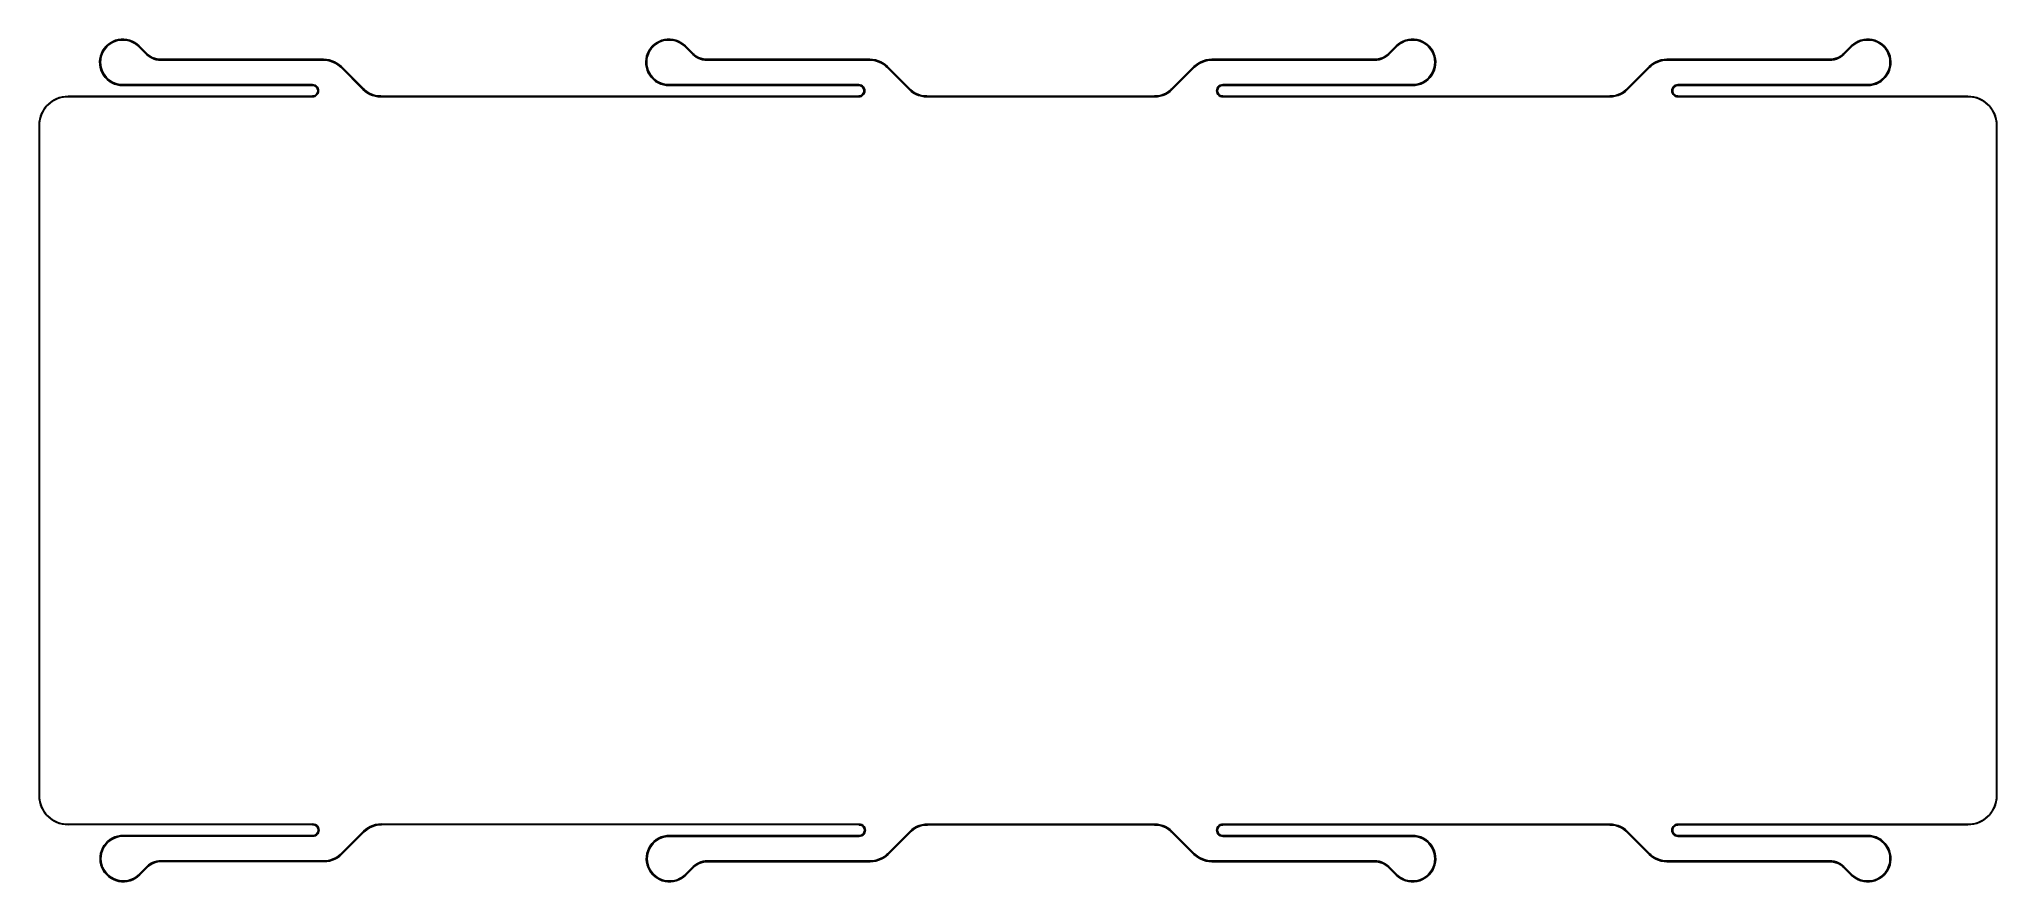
# Model space of a CAD drawing. Extents: x 0.6 to 8.66, y -4.19 to -0.72.
import ezdxf

# ---------------------------------------------------------------- set-up
doc = ezdxf.new("R2010")
doc.units = 0
doc.header["$MEASUREMENT"] = 0
doc.layers.add('BLACK', color=7, linetype='CONTINUOUS')

msp = doc.modelspace()

# ---------------------------------------------------------------- linework, layer by layer
at = {"layer": 'BLACK', "linetype": 'CONTINUOUS'}
for p, q in [((0.9036, -0.726), (0.9145, -0.7216)), ((0.9181, -0.7244), (0.9072, -0.7285)), ((0.9145, -0.7216), (0.9259, -0.7186)), ((0.9295, -0.7218), (0.9181, -0.7244)), ((0.9259, -0.7186), (0.9375, -0.7171)), ((0.941, -0.7206), (0.9295, -0.7218)), ((0.9375, -0.7171), (0.9492, -0.7169)), ((0.9527, -0.7209), (0.941, -0.7206)), ((0.9492, -0.7169), (0.9609, -0.7182)), ((0.9642, -0.7227), (0.9527, -0.7209)), ((0.9609, -0.7182), (0.9723, -0.7209)), ((0.9754, -0.7259), (0.9642, -0.7227)), ((0.9723, -0.7209), (0.9833, -0.725)), ((0.9833, -0.725), (0.9937, -0.7304)), ((3.1536, -0.726), (3.1645, -0.7216)), ((3.1681, -0.7244), (3.1572, -0.7285)), ((3.1645, -0.7216), (3.1759, -0.7186)), ((3.1795, -0.7218), (3.1681, -0.7244)), ((3.1759, -0.7186), (3.1875, -0.7171)), ((3.191, -0.7206), (3.1795, -0.7218)), ((3.1875, -0.7171), (3.1992, -0.7169)), ((3.2027, -0.7209), (3.191, -0.7206)), ((3.1992, -0.7169), (3.2109, -0.7182)), ((3.2142, -0.7227), (3.2027, -0.7209)), ((3.2109, -0.7182), (3.2223, -0.7209)), ((3.2254, -0.7259), (3.2142, -0.7227)), ((3.2223, -0.7209), (3.2333, -0.725)), ((3.2333, -0.725), (3.2437, -0.7304)), ((6.2078, -0.7304), (6.2182, -0.725)), ((6.2182, -0.725), (6.2293, -0.7209)), ((6.2374, -0.7227), (6.2262, -0.7259)), ((6.2293, -0.7209), (6.2407, -0.7182)), ((6.2489, -0.7209), (6.2374, -0.7227)), ((6.2407, -0.7182), (6.2523, -0.7169)), ((6.2605, -0.7206), (6.2489, -0.7209)), ((6.2523, -0.7169), (6.2641, -0.7171)), ((6.2721, -0.7218), (6.2605, -0.7206)), ((6.2641, -0.7171), (6.2757, -0.7186)), ((6.2835, -0.7244), (6.2721, -0.7218)), ((6.2757, -0.7186), (6.2871, -0.7216)), ((6.2944, -0.7285), (6.2835, -0.7244)), ((6.2871, -0.7216), (6.298, -0.726)), ((8.0828, -0.7304), (8.0932, -0.725)), ((8.0932, -0.725), (8.1043, -0.7209)), ((8.1124, -0.7227), (8.1012, -0.7259)), ((8.1043, -0.7209), (8.1157, -0.7182)), ((8.1239, -0.7209), (8.1124, -0.7227)), ((8.1157, -0.7182), (8.1273, -0.7169)), ((8.1355, -0.7206), (8.1239, -0.7209)), ((8.1273, -0.7169), (8.1391, -0.7171)), ((8.1471, -0.7218), (8.1355, -0.7206)), ((8.1391, -0.7171), (8.1507, -0.7186)), ((8.1585, -0.7244), (8.1471, -0.7218)), ((8.1507, -0.7186), (8.1621, -0.7216)), ((8.1694, -0.7285), (8.1585, -0.7244)), ((8.1621, -0.7216), (8.173, -0.726)), ((0.8488, -0.8102), (0.8499, -0.7985)), ((0.8499, -0.7985), (0.8523, -0.787)), ((0.8523, -0.787), (0.8561, -0.7759)), ((0.8535, -0.7998), (0.8526, -0.8114)), ((0.8558, -0.7883), (0.8535, -0.7998)), ((0.8596, -0.7773), (0.8558, -0.7883)), ((0.8561, -0.7759), (0.8613, -0.7653)), ((0.8647, -0.7669), (0.8596, -0.7773)), ((0.8613, -0.7653), (0.8677, -0.7555)), ((0.8711, -0.7572), (0.8647, -0.7669)), ((0.8677, -0.7555), (0.8752, -0.7465)), ((0.8787, -0.7483), (0.8711, -0.7572)), ((0.8752, -0.7465), (0.8838, -0.7385)), ((0.8873, -0.7405), (0.8787, -0.7483)), ((0.8838, -0.7385), (0.8933, -0.7317)), ((0.8969, -0.7339), (0.8873, -0.7405)), ((0.8933, -0.7317), (0.9036, -0.726)), ((0.9072, -0.7285), (0.8969, -0.7339)), ((0.9861, -0.7305), (0.9754, -0.7259)), ((0.9961, -0.7364), (0.9861, -0.7305)), ((0.9937, -0.7304), (1.0034, -0.7371)), ((1.0053, -0.7435), (0.9961, -0.7364)), ((1.0034, -0.7371), (1.0122, -0.7448)), ((1.0094, -0.7476), (1.0053, -0.7435)), ((1.042, -0.7802), (1.0094, -0.7476)), ((1.0094, -0.7476), (1.0094, -0.7476)), ((1.0122, -0.7448), (1.0122, -0.7448)), ((1.0122, -0.7448), (1.0448, -0.7774)), ((1.049, -0.7862), (1.042, -0.7802)), ((1.042, -0.7802), (1.042, -0.7802)), ((1.042, -0.7802), (1.042, -0.7802)), ((1.042, -0.7802), (1.042, -0.7802)), ((1.0448, -0.7774), (1.0448, -0.7774)), ((1.0448, -0.7774), (1.0485, -0.7809)), ((1.0485, -0.7809), (1.0568, -0.7871)), ((1.0567, -0.7915), (1.049, -0.7862)), ((1.0649, -0.7958), (1.0567, -0.7915)), ((1.0568, -0.7871), (1.0658, -0.7921)), ((1.0735, -0.7993), (1.0649, -0.7958)), ((1.0658, -0.7921), (1.0754, -0.7959)), ((1.0824, -0.8018), (1.0735, -0.7993)), ((1.0754, -0.7959), (1.0854, -0.7985)), ((1.0915, -0.8033), (1.0824, -0.8018)), ((1.0854, -0.7985), (1.0956, -0.7999)), ((1.1008, -0.8038), (1.0915, -0.8033)), ((1.0956, -0.7999), (1.1008, -0.7999)), ((1.1008, -0.7999), (1.1008, -0.7999)), ((1.1008, -0.7999), (1.1008, -0.7999)), ((1.1008, -0.7999), (1.7716, -0.7999)), ((1.7716, -0.8038), (1.1008, -0.8038)), ((1.1008, -0.8038), (1.1008, -0.8038)), ((1.1008, -0.8038), (1.1008, -0.8038)), ((1.7716, -0.7999), (1.7716, -0.7999)), ((1.7716, -0.7999), (1.7832, -0.8005)), ((1.7772, -0.8038), (1.7716, -0.8038)), ((1.7883, -0.805), (1.7772, -0.8038)), ((1.7832, -0.8005), (1.7946, -0.8024)), ((1.7992, -0.8075), (1.7883, -0.805)), ((1.7946, -0.8024), (1.8058, -0.8057)), ((1.8058, -0.8057), (1.8165, -0.8101)), ((3.0988, -0.8102), (3.0999, -0.7985)), ((3.0999, -0.7985), (3.1023, -0.787)), ((3.1023, -0.787), (3.1061, -0.7759)), ((3.1035, -0.7998), (3.1026, -0.8114)), ((3.1058, -0.7883), (3.1035, -0.7998)), ((3.1096, -0.7773), (3.1058, -0.7883)), ((3.1061, -0.7759), (3.1113, -0.7653)), ((3.1147, -0.7669), (3.1096, -0.7773)), ((3.1113, -0.7653), (3.1177, -0.7555)), ((3.1211, -0.7572), (3.1147, -0.7669)), ((3.1177, -0.7555), (3.1252, -0.7465)), ((3.1287, -0.7483), (3.1211, -0.7572)), ((3.1252, -0.7465), (3.1338, -0.7385)), ((3.1373, -0.7405), (3.1287, -0.7483)), ((3.1338, -0.7385), (3.1433, -0.7317)), ((3.1469, -0.7339), (3.1373, -0.7405)), ((3.1433, -0.7317), (3.1536, -0.726)), ((3.1572, -0.7285), (3.1469, -0.7339)), ((3.2361, -0.7305), (3.2254, -0.7259)), ((3.2461, -0.7364), (3.2361, -0.7305)), ((3.2437, -0.7304), (3.2534, -0.7371)), ((3.2553, -0.7435), (3.2461, -0.7364)), ((3.2534, -0.7371), (3.2622, -0.7448)), ((3.2594, -0.7476), (3.2553, -0.7435)), ((3.292, -0.7802), (3.2594, -0.7476)), ((3.2594, -0.7476), (3.2594, -0.7476)), ((3.2594, -0.7476), (3.2594, -0.7476)), ((3.2594, -0.7476), (3.2594, -0.7476)), ((3.2622, -0.7448), (3.2622, -0.7448)), ((3.2622, -0.7448), (3.2622, -0.7448)), ((3.2622, -0.7448), (3.2948, -0.7774)), ((3.299, -0.7862), (3.292, -0.7802)), ((3.292, -0.7802), (3.292, -0.7802)), ((3.292, -0.7802), (3.292, -0.7802)), ((3.292, -0.7802), (3.292, -0.7802)), ((3.2948, -0.7774), (3.2948, -0.7774)), ((3.2948, -0.7774), (3.2985, -0.7809)), ((3.2985, -0.7809), (3.3068, -0.7871)), ((3.3067, -0.7915), (3.299, -0.7862)), ((3.3149, -0.7958), (3.3067, -0.7915)), ((3.3068, -0.7871), (3.3158, -0.7921)), ((3.3235, -0.7993), (3.3149, -0.7958)), ((3.3158, -0.7921), (3.3254, -0.7959)), ((3.3324, -0.8018), (3.3235, -0.7993)), ((3.3254, -0.7959), (3.3354, -0.7985)), ((3.3415, -0.8033), (3.3324, -0.8018)), ((3.3354, -0.7985), (3.3456, -0.7999)), ((3.3508, -0.8038), (3.3415, -0.8033)), ((3.3456, -0.7999), (3.3508, -0.7999)), ((3.3508, -0.7999), (3.3508, -0.7999)), ((3.3508, -0.7999), (3.3508, -0.7999)), ((3.3508, -0.7999), (4.0216, -0.7999)), ((4.0216, -0.8038), (3.3508, -0.8038)), ((3.3508, -0.8038), (3.3508, -0.8038)), ((3.3508, -0.8038), (3.3508, -0.8038)), ((4.0216, -0.7999), (4.0216, -0.7999)), ((4.0216, -0.7999), (4.0332, -0.8005)), ((4.0272, -0.8038), (4.0216, -0.8038)), ((4.0383, -0.805), (4.0272, -0.8038)), ((4.0332, -0.8005), (4.0446, -0.8024)), ((4.0492, -0.8075), (4.0383, -0.805)), ((4.0446, -0.8024), (4.0558, -0.8057)), ((4.0558, -0.8057), (4.0665, -0.8101)), ((5.3851, -0.8101), (5.3958, -0.8057)), ((5.3958, -0.8057), (5.407, -0.8024)), ((5.4133, -0.805), (5.4024, -0.8075)), ((5.407, -0.8024), (5.4184, -0.8005)), ((5.4244, -0.8038), (5.4133, -0.805)), ((5.4184, -0.8005), (5.43, -0.7999)), ((5.43, -0.8038), (5.4244, -0.8038)), ((5.43, -0.7999), (5.43, -0.7999)), ((5.43, -0.7999), (5.43, -0.7999)), ((5.43, -0.7999), (6.1008, -0.7999)), ((6.1008, -0.8038), (5.43, -0.8038)), ((5.43, -0.8038), (5.43, -0.8038)), ((5.43, -0.8038), (5.43, -0.8038)), ((6.1008, -0.7999), (6.1008, -0.7999)), ((6.1008, -0.7999), (6.1008, -0.7999)), ((6.1008, -0.7999), (6.1008, -0.7999)), ((6.1008, -0.7999), (6.106, -0.7999)), ((6.11, -0.8033), (6.1008, -0.8038)), ((6.1008, -0.8038), (6.1008, -0.8038)), ((6.1008, -0.8038), (6.1008, -0.8038)), ((6.1008, -0.8038), (6.1008, -0.8038)), ((6.1008, -0.8038), (6.1008, -0.8038)), ((6.106, -0.7999), (6.1162, -0.7985)), ((6.1192, -0.8018), (6.11, -0.8033)), ((6.1162, -0.7985), (6.1262, -0.7959)), ((6.1281, -0.7993), (6.1192, -0.8018)), ((6.1262, -0.7959), (6.1358, -0.7921)), ((6.1367, -0.7958), (6.1281, -0.7993)), ((6.1358, -0.7921), (6.1448, -0.7871)), ((6.1449, -0.7915), (6.1367, -0.7958)), ((6.1448, -0.7871), (6.1531, -0.7809)), ((6.1525, -0.7862), (6.1449, -0.7915)), ((6.1596, -0.7802), (6.1525, -0.7862)), ((6.1531, -0.7809), (6.1568, -0.7774)), ((6.1568, -0.7774), (6.1894, -0.7448)), ((6.1921, -0.7476), (6.1596, -0.7802)), ((6.1596, -0.7802), (6.1596, -0.7802)), ((6.1596, -0.7802), (6.1596, -0.7802)), ((6.1894, -0.7448), (6.1981, -0.7371)), ((6.1894, -0.7448), (6.1894, -0.7448)), ((6.1894, -0.7448), (6.1894, -0.7448)), ((6.1963, -0.7435), (6.1921, -0.7476)), ((6.1921, -0.7476), (6.1921, -0.7476)), ((6.2055, -0.7364), (6.1963, -0.7435)), ((6.1981, -0.7371), (6.2078, -0.7304)), ((6.2155, -0.7305), (6.2055, -0.7364)), ((6.2262, -0.7259), (6.2155, -0.7305)), ((6.3047, -0.7339), (6.2944, -0.7285)), ((6.298, -0.726), (6.3082, -0.7317)), ((6.3142, -0.7405), (6.3047, -0.7339)), ((6.3082, -0.7317), (6.3178, -0.7385)), ((6.3229, -0.7483), (6.3142, -0.7405)), ((6.3178, -0.7385), (6.3264, -0.7465)), ((6.3305, -0.7572), (6.3229, -0.7483)), ((6.3264, -0.7465), (6.3339, -0.7555)), ((6.3369, -0.7669), (6.3305, -0.7572)), ((6.3339, -0.7555), (6.3403, -0.7653)), ((6.342, -0.7773), (6.3369, -0.7669)), ((6.3403, -0.7653), (6.3455, -0.7759)), ((6.3458, -0.7883), (6.342, -0.7773)), ((6.3455, -0.7759), (6.3493, -0.787)), ((6.3481, -0.7998), (6.3458, -0.7883)), ((6.349, -0.8114), (6.3481, -0.7998)), ((6.3493, -0.787), (6.3517, -0.7985)), ((6.3517, -0.7985), (6.3527, -0.8102)), ((7.2601, -0.8101), (7.2708, -0.8057)), ((7.2708, -0.8057), (7.282, -0.8024)), ((7.2883, -0.805), (7.2774, -0.8075)), ((7.282, -0.8024), (7.2934, -0.8005)), ((7.2994, -0.8038), (7.2883, -0.805)), ((7.2934, -0.8005), (7.305, -0.7999)), ((7.305, -0.8038), (7.2994, -0.8038)), ((7.305, -0.7999), (7.305, -0.7999)), ((7.305, -0.7999), (7.305, -0.7999)), ((7.305, -0.7999), (7.9758, -0.7999)), ((7.9758, -0.8038), (7.305, -0.8038)), ((7.305, -0.8038), (7.305, -0.8038)), ((7.305, -0.8038), (7.305, -0.8038)), ((7.9758, -0.7999), (7.9758, -0.7999)), ((7.9758, -0.7999), (7.9758, -0.7999)), ((7.9758, -0.7999), (7.9758, -0.7999)), ((7.9758, -0.7999), (7.981, -0.7999)), ((7.985, -0.8033), (7.9758, -0.8038)), ((7.9758, -0.8038), (7.9758, -0.8038)), ((7.9758, -0.8038), (7.9758, -0.8038)), ((7.9758, -0.8038), (7.9758, -0.8038)), ((7.9758, -0.8038), (7.9758, -0.8038)), ((7.981, -0.7999), (7.9912, -0.7985)), ((7.9942, -0.8018), (7.985, -0.8033)), ((7.9912, -0.7985), (8.0012, -0.7959)), ((8.0031, -0.7993), (7.9942, -0.8018)), ((8.0012, -0.7959), (8.0108, -0.7921)), ((8.0117, -0.7958), (8.0031, -0.7993)), ((8.0108, -0.7921), (8.0198, -0.7871)), ((8.0199, -0.7915), (8.0117, -0.7958)), ((8.0198, -0.7871), (8.0281, -0.7809)), ((8.0275, -0.7862), (8.0199, -0.7915)), ((8.0346, -0.7802), (8.0275, -0.7862)), ((8.0281, -0.7809), (8.0318, -0.7774)), ((8.0318, -0.7774), (8.0644, -0.7448)), ((8.0671, -0.7476), (8.0346, -0.7802)), ((8.0346, -0.7802), (8.0346, -0.7802)), ((8.0346, -0.7802), (8.0346, -0.7802)), ((8.0644, -0.7448), (8.0731, -0.7371)), ((8.0644, -0.7448), (8.0644, -0.7448)), ((8.0644, -0.7448), (8.0644, -0.7448)), ((8.0713, -0.7435), (8.0671, -0.7476)), ((8.0671, -0.7476), (8.0671, -0.7476)), ((8.0805, -0.7364), (8.0713, -0.7435)), ((8.0731, -0.7371), (8.0828, -0.7304)), ((8.0905, -0.7305), (8.0805, -0.7364)), ((8.1012, -0.7259), (8.0905, -0.7305)), ((8.1797, -0.7339), (8.1694, -0.7285)), ((8.173, -0.726), (8.1832, -0.7317)), ((8.1892, -0.7405), (8.1797, -0.7339)), ((8.1832, -0.7317), (8.1928, -0.7385)), ((8.1979, -0.7483), (8.1892, -0.7405)), ((8.1928, -0.7385), (8.2014, -0.7465)), ((8.2055, -0.7572), (8.1979, -0.7483)), ((8.2014, -0.7465), (8.2089, -0.7555)), ((8.2119, -0.7669), (8.2055, -0.7572)), ((8.2089, -0.7555), (8.2153, -0.7653)), ((8.217, -0.7773), (8.2119, -0.7669)), ((8.2153, -0.7653), (8.2205, -0.7759)), ((8.2208, -0.7883), (8.217, -0.7773)), ((8.2205, -0.7759), (8.2243, -0.787)), ((8.2231, -0.7998), (8.2208, -0.7883)), ((8.224, -0.8114), (8.2231, -0.7998)), ((8.2243, -0.787), (8.2267, -0.7985)), ((8.2267, -0.7985), (8.2277, -0.8102)), ((0.8493, -0.8219), (0.8488, -0.8102)), ((0.8511, -0.8335), (0.8493, -0.8219)), ((0.8544, -0.8448), (0.8511, -0.8335)), ((0.8526, -0.8114), (0.8532, -0.823)), ((0.8532, -0.823), (0.8552, -0.8344)), ((0.859, -0.8556), (0.8544, -0.8448)), ((0.8552, -0.8344), (0.8587, -0.8456)), ((0.8587, -0.8456), (0.8636, -0.8561)), ((0.8649, -0.8657), (0.859, -0.8556)), ((0.8636, -0.8561), (0.8697, -0.866)), ((0.8721, -0.875), (0.8649, -0.8657)), ((0.8697, -0.866), (0.8771, -0.875)), ((0.8803, -0.8834), (0.8721, -0.875)), ((0.8771, -0.875), (0.8855, -0.8831)), ((0.8894, -0.8908), (0.8803, -0.8834)), ((0.8855, -0.8831), (0.8949, -0.8899)), ((1.8097, -0.8112), (1.7992, -0.8075)), ((1.8198, -0.8161), (1.8097, -0.8112)), ((1.8165, -0.8101), (1.8267, -0.8157)), ((1.8293, -0.822), (1.8198, -0.8161)), ((1.8267, -0.8157), (1.8361, -0.8224)), ((1.838, -0.829), (1.8293, -0.822)), ((1.8361, -0.8224), (1.8448, -0.8302)), ((1.842, -0.833), (1.838, -0.829)), ((1.9338, -0.9248), (1.842, -0.833)), ((1.842, -0.833), (1.842, -0.833)), ((1.8448, -0.8302), (1.8448, -0.8302)), ((1.8448, -0.8302), (1.9366, -0.922)), ((3.0993, -0.8219), (3.0988, -0.8102)), ((3.1011, -0.8335), (3.0993, -0.8219)), ((3.1044, -0.8448), (3.1011, -0.8335)), ((3.1026, -0.8114), (3.1032, -0.823)), ((3.1032, -0.823), (3.1052, -0.8344)), ((3.109, -0.8556), (3.1044, -0.8448)), ((3.1052, -0.8344), (3.1087, -0.8456)), ((3.1087, -0.8456), (3.1136, -0.8561)), ((3.1149, -0.8657), (3.109, -0.8556)), ((3.1136, -0.8561), (3.1197, -0.866)), ((3.1221, -0.875), (3.1149, -0.8657)), ((3.1197, -0.866), (3.1271, -0.875)), ((3.1303, -0.8834), (3.1221, -0.875)), ((3.1271, -0.875), (3.1355, -0.8831)), ((3.1394, -0.8908), (3.1303, -0.8834)), ((3.1355, -0.8831), (3.1449, -0.8899)), ((4.0597, -0.8112), (4.0492, -0.8075)), ((4.0698, -0.8161), (4.0597, -0.8112)), ((4.0665, -0.8101), (4.0767, -0.8157)), ((4.0793, -0.822), (4.0698, -0.8161)), ((4.0767, -0.8157), (4.0861, -0.8224)), ((4.088, -0.829), (4.0793, -0.822)), ((4.0861, -0.8224), (4.0948, -0.8302)), ((4.092, -0.833), (4.088, -0.829)), ((4.1838, -0.9248), (4.092, -0.833)), ((4.092, -0.833), (4.092, -0.833)), ((4.0948, -0.8302), (4.0948, -0.8302)), ((4.0948, -0.8302), (4.1866, -0.922)), ((5.265, -0.922), (5.3568, -0.8302)), ((5.3596, -0.833), (5.2677, -0.9248)), ((5.3568, -0.8302), (5.3655, -0.8224)), ((5.3568, -0.8302), (5.3568, -0.8302)), ((5.3635, -0.829), (5.3596, -0.833)), ((5.3596, -0.833), (5.3596, -0.833)), ((5.3723, -0.822), (5.3635, -0.829)), ((5.3655, -0.8224), (5.3749, -0.8157)), ((5.3818, -0.8161), (5.3723, -0.822)), ((5.3749, -0.8157), (5.3851, -0.8101)), ((5.3918, -0.8112), (5.3818, -0.8161)), ((5.4024, -0.8075), (5.3918, -0.8112)), ((6.3067, -0.8899), (6.3161, -0.8831)), ((6.3213, -0.8834), (6.3122, -0.8908)), ((6.3161, -0.8831), (6.3245, -0.875)), ((6.3295, -0.875), (6.3213, -0.8834)), ((6.3245, -0.875), (6.3318, -0.866)), ((6.3366, -0.8657), (6.3295, -0.875)), ((6.3318, -0.866), (6.338, -0.8561)), ((6.3425, -0.8556), (6.3366, -0.8657)), ((6.338, -0.8561), (6.3429, -0.8456)), ((6.3472, -0.8448), (6.3425, -0.8556)), ((6.3429, -0.8456), (6.3464, -0.8344)), ((6.3464, -0.8344), (6.3484, -0.823)), ((6.3504, -0.8335), (6.3472, -0.8448)), ((6.3484, -0.823), (6.349, -0.8114)), ((6.3523, -0.8219), (6.3504, -0.8335)), ((6.3527, -0.8102), (6.3523, -0.8219)), ((7.14, -0.922), (7.2318, -0.8302)), ((7.2346, -0.833), (7.1427, -0.9248)), ((7.2318, -0.8302), (7.2405, -0.8224)), ((7.2318, -0.8302), (7.2318, -0.8302)), ((7.2385, -0.829), (7.2346, -0.833)), ((7.2346, -0.833), (7.2346, -0.833)), ((7.2473, -0.822), (7.2385, -0.829)), ((7.2405, -0.8224), (7.2499, -0.8157)), ((7.2568, -0.8161), (7.2473, -0.822)), ((7.2499, -0.8157), (7.2601, -0.8101)), ((7.2668, -0.8112), (7.2568, -0.8161)), ((7.2774, -0.8075), (7.2668, -0.8112)), ((8.1817, -0.8899), (8.1911, -0.8831)), ((8.1963, -0.8834), (8.1872, -0.8908)), ((8.1911, -0.8831), (8.1995, -0.875)), ((8.2045, -0.875), (8.1963, -0.8834)), ((8.1995, -0.875), (8.2068, -0.866)), ((8.2116, -0.8657), (8.2045, -0.875)), ((8.2068, -0.866), (8.213, -0.8561)), ((8.2175, -0.8556), (8.2116, -0.8657)), ((8.213, -0.8561), (8.2179, -0.8456)), ((8.2222, -0.8448), (8.2175, -0.8556)), ((8.2179, -0.8456), (8.2214, -0.8344)), ((8.2214, -0.8344), (8.2234, -0.823)), ((8.2254, -0.8335), (8.2222, -0.8448)), ((8.2234, -0.823), (8.224, -0.8114)), ((8.2273, -0.8219), (8.2254, -0.8335)), ((8.2277, -0.8102), (8.2273, -0.8219)), ((0.6657, -0.9668), (0.655, -0.9729)), ((0.6594, -0.9681), (0.6705, -0.9625)), ((0.6769, -0.9618), (0.6657, -0.9668)), ((0.6705, -0.9625), (0.6821, -0.958)), ((0.6885, -0.958), (0.6769, -0.9618)), ((0.6821, -0.958), (0.6941, -0.9548)), ((0.7005, -0.9554), (0.6885, -0.958)), ((0.6941, -0.9548), (0.7064, -0.9528)), ((0.7128, -0.9541), (0.7005, -0.9554)), ((0.7064, -0.9528), (0.7189, -0.9522)), ((0.7189, -0.9541), (0.7128, -0.9541)), ((0.7189, -0.9522), (1.7242, -0.9522)), ((1.7242, -0.9541), (0.7189, -0.9541)), ((0.8994, -0.8969), (0.8894, -0.8908)), ((0.8949, -0.8899), (0.9051, -0.8956)), ((0.9101, -0.9018), (0.8994, -0.8969)), ((0.9051, -0.8956), (0.9159, -0.8999)), ((0.9213, -0.9054), (0.9101, -0.9018)), ((0.9159, -0.8999), (0.9272, -0.9028)), ((0.9328, -0.9075), (0.9213, -0.9054)), ((0.9272, -0.9028), (0.9387, -0.9043)), ((0.9445, -0.9082), (0.9328, -0.9075)), ((0.9387, -0.9043), (0.9445, -0.9043)), ((0.9445, -0.9043), (1.7258, -0.9043)), ((1.7258, -0.9082), (0.9445, -0.9082)), ((1.7242, -0.9522), (1.7246, -0.9516)), ((1.7246, -0.9547), (1.7242, -0.9541)), ((1.7246, -0.9516), (1.7258, -0.9512)), ((1.7258, -0.9551), (1.7246, -0.9547)), ((1.7258, -0.9043), (1.7314, -0.9049)), ((1.7284, -0.9082), (1.7258, -0.9082)), ((1.7258, -0.9512), (1.7258, -0.9512)), ((1.7258, -0.9512), (1.7284, -0.9512)), ((1.7314, -0.9545), (1.7258, -0.9551)), ((1.7258, -0.9551), (1.7258, -0.9551)), ((1.7335, -0.9095), (1.7284, -0.9082)), ((1.7284, -0.9512), (1.7335, -0.9499)), ((1.7314, -0.9049), (1.7368, -0.9068)), ((1.7368, -0.9526), (1.7314, -0.9545)), ((1.7381, -0.9119), (1.7335, -0.9095)), ((1.7335, -0.9499), (1.7381, -0.9475)), ((1.7368, -0.9068), (1.7416, -0.9098)), ((1.7416, -0.9496), (1.7368, -0.9526)), ((1.742, -0.9154), (1.7381, -0.9119)), ((1.7381, -0.9475), (1.742, -0.9441)), ((1.7416, -0.9098), (1.7457, -0.9139)), ((1.7457, -0.9456), (1.7416, -0.9496)), ((1.7449, -0.9197), (1.742, -0.9154)), ((1.742, -0.9441), (1.7449, -0.9398)), ((1.7468, -0.9245), (1.7449, -0.9197)), ((1.7449, -0.9398), (1.7468, -0.9349)), ((1.7457, -0.9139), (1.7487, -0.9187)), ((1.7487, -0.9407), (1.7457, -0.9456)), ((1.7474, -0.9297), (1.7468, -0.9245)), ((1.7468, -0.9349), (1.7474, -0.9297)), ((1.7487, -0.9187), (1.7506, -0.9241)), ((1.7506, -0.9354), (1.7487, -0.9407)), ((1.7506, -0.9241), (1.7512, -0.9297)), ((1.7512, -0.9297), (1.7506, -0.9354)), ((1.9425, -0.9325), (1.9338, -0.9248)), ((1.9338, -0.9248), (1.9338, -0.9248)), ((1.9366, -0.922), (1.9366, -0.922)), ((1.9366, -0.922), (1.9406, -0.926)), ((1.9406, -0.926), (1.9493, -0.9329)), ((1.952, -0.9392), (1.9425, -0.9325)), ((1.9493, -0.9329), (1.9588, -0.9389)), ((1.9621, -0.9449), (1.952, -0.9392)), ((1.9588, -0.9389), (1.9689, -0.9437)), ((1.9728, -0.9493), (1.9621, -0.9449)), ((1.9689, -0.9437), (1.9794, -0.9474)), ((1.984, -0.9525), (1.9728, -0.9493)), ((1.9794, -0.9474), (1.9903, -0.9499)), ((1.9954, -0.9545), (1.984, -0.9525)), ((1.9903, -0.9499), (2.0014, -0.9512)), ((2.007, -0.9551), (1.9954, -0.9545)), ((2.0014, -0.9512), (2.007, -0.9512)), ((2.007, -0.9512), (2.0082, -0.9516)), ((2.0082, -0.9547), (2.007, -0.9551)), ((2.0082, -0.9516), (2.0086, -0.9522)), ((2.0086, -0.9541), (2.0082, -0.9547)), ((2.0086, -0.9522), (3.9742, -0.9522)), ((3.9742, -0.9541), (2.0086, -0.9541)), ((3.1494, -0.8969), (3.1394, -0.8908)), ((3.1449, -0.8899), (3.1551, -0.8956)), ((3.1601, -0.9018), (3.1494, -0.8969)), ((3.1551, -0.8956), (3.1659, -0.8999)), ((3.1713, -0.9054), (3.1601, -0.9018)), ((3.1659, -0.8999), (3.1772, -0.9028)), ((3.1828, -0.9075), (3.1713, -0.9054)), ((3.1772, -0.9028), (3.1887, -0.9043)), ((3.1945, -0.9082), (3.1828, -0.9075)), ((3.1887, -0.9043), (3.1945, -0.9043)), ((3.1945, -0.9043), (3.9758, -0.9043)), ((3.9758, -0.9082), (3.1945, -0.9082)), ((3.9742, -0.9522), (3.9746, -0.9516)), ((3.9746, -0.9547), (3.9742, -0.9541)), ((3.9746, -0.9516), (3.9758, -0.9512)), ((3.9758, -0.9551), (3.9746, -0.9547)), ((3.9758, -0.9043), (3.9814, -0.9049)), ((3.9784, -0.9082), (3.9758, -0.9082)), ((3.9758, -0.9512), (3.9758, -0.9512)), ((3.9758, -0.9512), (3.9784, -0.9512)), ((3.9814, -0.9545), (3.9758, -0.9551)), ((3.9758, -0.9551), (3.9758, -0.9551)), ((3.9835, -0.9095), (3.9784, -0.9082)), ((3.9784, -0.9512), (3.9835, -0.9499)), ((3.9814, -0.9049), (3.9868, -0.9068)), ((3.9868, -0.9526), (3.9814, -0.9545)), ((3.9881, -0.9119), (3.9835, -0.9095)), ((3.9835, -0.9499), (3.9881, -0.9475)), ((3.9868, -0.9068), (3.9916, -0.9098)), ((3.9916, -0.9496), (3.9868, -0.9526)), ((3.992, -0.9154), (3.9881, -0.9119)), ((3.9881, -0.9475), (3.992, -0.9441)), ((3.9916, -0.9098), (3.9957, -0.9139)), ((3.9957, -0.9456), (3.9916, -0.9496)), ((3.9949, -0.9197), (3.992, -0.9154)), ((3.992, -0.9441), (3.9949, -0.9398)), ((3.9968, -0.9245), (3.9949, -0.9197)), ((3.9949, -0.9398), (3.9968, -0.9349)), ((3.9957, -0.9139), (3.9987, -0.9187)), ((3.9987, -0.9407), (3.9957, -0.9456)), ((3.9974, -0.9297), (3.9968, -0.9245)), ((3.9968, -0.9349), (3.9974, -0.9297)), ((3.9987, -0.9187), (4.0006, -0.9241)), ((4.0006, -0.9354), (3.9987, -0.9407)), ((4.0006, -0.9241), (4.0012, -0.9297)), ((4.0012, -0.9297), (4.0006, -0.9354)), ((4.1925, -0.9325), (4.1838, -0.9248)), ((4.1838, -0.9248), (4.1838, -0.9248)), ((4.1866, -0.922), (4.1866, -0.922)), ((4.1866, -0.922), (4.1906, -0.926)), ((4.1906, -0.926), (4.1993, -0.9329)), ((4.202, -0.9392), (4.1925, -0.9325)), ((4.1993, -0.9329), (4.2088, -0.9389)), ((4.2121, -0.9449), (4.202, -0.9392)), ((4.2088, -0.9389), (4.2189, -0.9437)), ((4.2228, -0.9493), (4.2121, -0.9449)), ((4.2189, -0.9437), (4.2294, -0.9474)), ((4.234, -0.9525), (4.2228, -0.9493)), ((4.2294, -0.9474), (4.2403, -0.9499)), ((4.2454, -0.9545), (4.234, -0.9525)), ((4.2403, -0.9499), (4.2514, -0.9512)), ((4.257, -0.9551), (4.2454, -0.9545)), ((4.2514, -0.9512), (4.257, -0.9512)), ((4.257, -0.9512), (4.2582, -0.9516)), ((4.2582, -0.9547), (4.257, -0.9551)), ((4.2582, -0.9516), (4.2586, -0.9522)), ((4.2586, -0.9541), (4.2582, -0.9547)), ((4.2586, -0.9522), (5.1929, -0.9522)), ((5.1929, -0.9541), (4.2586, -0.9541)), ((5.1929, -0.9522), (5.1934, -0.9516)), ((5.1934, -0.9547), (5.1929, -0.9541)), ((5.1934, -0.9516), (5.1945, -0.9512)), ((5.1945, -0.9551), (5.1934, -0.9547)), ((5.1945, -0.9512), (5.1945, -0.9512)), ((5.1945, -0.9512), (5.2001, -0.9512)), ((5.2061, -0.9545), (5.1945, -0.9551)), ((5.1945, -0.9551), (5.1945, -0.9551)), ((5.2001, -0.9512), (5.2112, -0.9499)), ((5.2176, -0.9525), (5.2061, -0.9545)), ((5.2112, -0.9499), (5.2222, -0.9474)), ((5.2287, -0.9493), (5.2176, -0.9525)), ((5.2222, -0.9474), (5.2327, -0.9437)), ((5.2395, -0.9449), (5.2287, -0.9493)), ((5.2327, -0.9437), (5.2428, -0.9389)), ((5.2496, -0.9392), (5.2395, -0.9449)), ((5.2428, -0.9389), (5.2523, -0.9329)), ((5.2591, -0.9325), (5.2496, -0.9392)), ((5.2523, -0.9329), (5.261, -0.926)), ((5.2677, -0.9248), (5.2591, -0.9325)), ((5.261, -0.926), (5.265, -0.922)), ((5.265, -0.922), (5.265, -0.922)), ((5.265, -0.922), (5.265, -0.922)), ((5.2677, -0.9248), (5.2677, -0.9248)), ((5.2677, -0.9248), (5.2677, -0.9248)), ((5.4504, -0.9297), (5.451, -0.9241)), ((5.451, -0.9354), (5.4504, -0.9297)), ((5.451, -0.9241), (5.4529, -0.9187)), ((5.4529, -0.9407), (5.451, -0.9354)), ((5.4529, -0.9187), (5.4559, -0.9139)), ((5.4559, -0.9456), (5.4529, -0.9407)), ((5.4548, -0.9245), (5.4542, -0.9297)), ((5.4542, -0.9297), (5.4548, -0.9349)), ((5.4566, -0.9197), (5.4548, -0.9245)), ((5.4548, -0.9349), (5.4566, -0.9398)), ((5.4559, -0.9139), (5.4599, -0.9098)), ((5.4599, -0.9496), (5.4559, -0.9456)), ((5.4596, -0.9154), (5.4566, -0.9197)), ((5.4566, -0.9398), (5.4596, -0.9441)), ((5.4635, -0.9119), (5.4596, -0.9154)), ((5.4596, -0.9441), (5.4635, -0.9475)), ((5.4599, -0.9098), (5.4648, -0.9068)), ((5.4648, -0.9526), (5.4599, -0.9496)), ((5.4681, -0.9095), (5.4635, -0.9119)), ((5.4635, -0.9475), (5.4681, -0.9499)), ((5.4648, -0.9068), (5.4701, -0.9049)), ((5.4701, -0.9545), (5.4648, -0.9526)), ((5.4732, -0.9082), (5.4681, -0.9095)), ((5.4681, -0.9499), (5.4732, -0.9512)), ((5.4701, -0.9049), (5.4758, -0.9043)), ((5.4758, -0.9551), (5.4701, -0.9545)), ((5.4758, -0.9082), (5.4732, -0.9082)), ((5.4732, -0.9512), (5.4758, -0.9512)), ((5.4758, -0.9043), (5.4758, -0.9043)), ((5.4758, -0.9043), (6.257, -0.9043)), ((6.257, -0.9082), (5.4758, -0.9082)), ((5.4758, -0.9082), (5.4758, -0.9082)), ((5.4758, -0.9512), (5.4769, -0.9516)), ((5.4769, -0.9547), (5.4758, -0.9551)), ((5.4769, -0.9516), (5.4774, -0.9522)), ((5.4774, -0.9541), (5.4769, -0.9547)), ((5.4774, -0.9522), (7.0679, -0.9522)), ((7.0679, -0.9541), (5.4774, -0.9541)), ((6.257, -0.9043), (6.257, -0.9043)), ((6.257, -0.9043), (6.2629, -0.9043)), ((6.2571, -0.9082), (6.257, -0.9082)), ((6.2688, -0.9075), (6.2571, -0.9082)), ((6.2629, -0.9043), (6.2744, -0.9028)), ((6.2803, -0.9054), (6.2688, -0.9075)), ((6.2744, -0.9028), (6.2857, -0.8999)), ((6.2915, -0.9018), (6.2803, -0.9054)), ((6.2857, -0.8999), (6.2965, -0.8956)), ((6.3022, -0.8969), (6.2915, -0.9018)), ((6.2965, -0.8956), (6.3067, -0.8899)), ((6.3122, -0.8908), (6.3022, -0.8969)), ((7.0679, -0.9522), (7.0684, -0.9516)), ((7.0684, -0.9547), (7.0679, -0.9541)), ((7.0684, -0.9516), (7.0695, -0.9512)), ((7.0695, -0.9551), (7.0684, -0.9547)), ((7.0695, -0.9512), (7.0695, -0.9512)), ((7.0695, -0.9512), (7.0751, -0.9512)), ((7.0811, -0.9545), (7.0695, -0.9551)), ((7.0695, -0.9551), (7.0695, -0.9551)), ((7.0751, -0.9512), (7.0862, -0.9499)), ((7.0926, -0.9525), (7.0811, -0.9545)), ((7.0862, -0.9499), (7.0972, -0.9474)), ((7.1037, -0.9493), (7.0926, -0.9525)), ((7.0972, -0.9474), (7.1077, -0.9437)), ((7.1145, -0.9449), (7.1037, -0.9493)), ((7.1077, -0.9437), (7.1178, -0.9389)), ((7.1246, -0.9392), (7.1145, -0.9449)), ((7.1178, -0.9389), (7.1273, -0.9329)), ((7.1341, -0.9325), (7.1246, -0.9392)), ((7.1273, -0.9329), (7.136, -0.926)), ((7.1427, -0.9248), (7.1341, -0.9325)), ((7.136, -0.926), (7.14, -0.922)), ((7.14, -0.922), (7.14, -0.922)), ((7.14, -0.922), (7.14, -0.922)), ((7.1427, -0.9248), (7.1427, -0.9248)), ((7.1427, -0.9248), (7.1427, -0.9248)), ((7.3254, -0.9297), (7.326, -0.9241)), ((7.326, -0.9354), (7.3254, -0.9297)), ((7.326, -0.9241), (7.3279, -0.9187)), ((7.3279, -0.9407), (7.326, -0.9354)), ((7.3279, -0.9187), (7.3309, -0.9139)), ((7.3309, -0.9456), (7.3279, -0.9407)), ((7.3298, -0.9245), (7.3292, -0.9297)), ((7.3292, -0.9297), (7.3298, -0.9349)), ((7.3316, -0.9197), (7.3298, -0.9245)), ((7.3298, -0.9349), (7.3316, -0.9398)), ((7.3309, -0.9139), (7.3349, -0.9098)), ((7.3349, -0.9496), (7.3309, -0.9456)), ((7.3346, -0.9154), (7.3316, -0.9197)), ((7.3316, -0.9398), (7.3346, -0.9441)), ((7.3385, -0.9119), (7.3346, -0.9154)), ((7.3346, -0.9441), (7.3385, -0.9475)), ((7.3349, -0.9098), (7.3398, -0.9068)), ((7.3398, -0.9526), (7.3349, -0.9496)), ((7.3431, -0.9095), (7.3385, -0.9119)), ((7.3385, -0.9475), (7.3431, -0.9499)), ((7.3398, -0.9068), (7.3451, -0.9049)), ((7.3451, -0.9545), (7.3398, -0.9526)), ((7.3482, -0.9082), (7.3431, -0.9095)), ((7.3431, -0.9499), (7.3482, -0.9512)), ((7.3451, -0.9049), (7.3508, -0.9043)), ((7.3508, -0.9551), (7.3451, -0.9545)), ((7.3508, -0.9082), (7.3482, -0.9082)), ((7.3482, -0.9512), (7.3508, -0.9512)), ((7.3508, -0.9043), (7.3508, -0.9043)), ((7.3508, -0.9043), (8.132, -0.9043)), ((8.132, -0.9082), (7.3508, -0.9082)), ((7.3508, -0.9082), (7.3508, -0.9082)), ((7.3508, -0.9512), (7.3519, -0.9516)), ((7.3519, -0.9547), (7.3508, -0.9551)), ((7.3519, -0.9516), (7.3524, -0.9522)), ((7.3524, -0.9541), (7.3519, -0.9547)), ((7.3524, -0.9522), (8.5452, -0.9522)), ((8.5452, -0.9541), (7.3524, -0.9541)), ((8.132, -0.9043), (8.132, -0.9043)), ((8.132, -0.9043), (8.1379, -0.9043)), ((8.1321, -0.9082), (8.132, -0.9082)), ((8.1438, -0.9075), (8.1321, -0.9082)), ((8.1379, -0.9043), (8.1494, -0.9028)), ((8.1553, -0.9054), (8.1438, -0.9075)), ((8.1494, -0.9028), (8.1607, -0.8999)), ((8.1665, -0.9018), (8.1553, -0.9054)), ((8.1607, -0.8999), (8.1715, -0.8956)), ((8.1772, -0.8969), (8.1665, -0.9018)), ((8.1715, -0.8956), (8.1817, -0.8899)), ((8.1872, -0.8908), (8.1772, -0.8969)), ((8.5452, -0.9522), (8.5576, -0.9528)), ((8.5513, -0.9541), (8.5452, -0.9541)), ((8.5635, -0.9554), (8.5513, -0.9541)), ((8.5576, -0.9528), (8.5699, -0.9548)), ((8.5755, -0.958), (8.5635, -0.9554)), ((8.5699, -0.9548), (8.582, -0.958)), ((8.5872, -0.9618), (8.5755, -0.958)), ((8.582, -0.958), (8.5936, -0.9625)), ((8.5984, -0.9668), (8.5872, -0.9618)), ((8.5936, -0.9625), (8.6047, -0.9681)), ((8.6091, -0.9729), (8.5984, -0.9668)), ((0.6005, -1.0588), (0.6024, -1.0465)), ((0.6024, -1.0465), (0.6056, -1.0345)), ((0.6056, -1.0409), (0.6031, -1.0529)), ((0.6056, -1.0345), (0.6101, -1.0228)), ((0.6094, -1.0292), (0.6056, -1.0409)), ((0.6144, -1.018), (0.6094, -1.0292)), ((0.6101, -1.0228), (0.6158, -1.0117)), ((0.6205, -1.0074), (0.6144, -1.018)), ((0.6158, -1.0117), (0.6225, -1.0013)), ((0.6277, -0.9974), (0.6205, -1.0074)), ((0.6225, -1.0013), (0.6304, -0.9916)), ((0.636, -0.9883), (0.6277, -0.9974)), ((0.6304, -0.9916), (0.6392, -0.9828)), ((0.6451, -0.9801), (0.636, -0.9883)), ((0.6392, -0.9828), (0.6489, -0.9749)), ((0.655, -0.9729), (0.6451, -0.9801)), ((0.6489, -0.9749), (0.6594, -0.9681)), ((8.6047, -0.9681), (8.6152, -0.9749)), ((8.619, -0.9801), (8.6091, -0.9729)), ((8.6152, -0.9749), (8.6249, -0.9828)), ((8.6281, -0.9883), (8.619, -0.9801)), ((8.6249, -0.9828), (8.6337, -0.9916)), ((8.6363, -0.9974), (8.6281, -0.9883)), ((8.6337, -0.9916), (8.6415, -1.0013)), ((8.6435, -1.0074), (8.6363, -0.9974)), ((8.6415, -1.0013), (8.6483, -1.0117)), ((8.6497, -1.018), (8.6435, -1.0074)), ((8.6483, -1.0117), (8.654, -1.0228)), ((8.6547, -1.0292), (8.6497, -1.018)), ((8.654, -1.0228), (8.6584, -1.0345)), ((8.6585, -1.0409), (8.6547, -1.0292)), ((8.6584, -1.0345), (8.6617, -1.0465)), ((8.661, -1.0529), (8.6585, -1.0409)), ((8.6617, -1.0465), (8.6636, -1.0588)), ((0.5998, -1.0713), (0.6005, -1.0588)), ((0.5998, -3.835), (0.5998, -1.0713)), ((0.6031, -1.0529), (0.6018, -1.0651)), ((0.6018, -1.0651), (0.6018, -1.0713)), ((0.6018, -1.0713), (0.6018, -3.835)), ((8.6623, -1.0651), (8.661, -1.0529)), ((8.6623, -1.0713), (8.6623, -1.0651)), ((8.6623, -3.835), (8.6623, -1.0713)), ((8.6636, -1.0588), (8.6643, -1.0713)), ((8.6643, -1.0713), (8.6643, -3.835)), ((0.6005, -3.8475), (0.5998, -3.835)), ((0.6024, -3.8598), (0.6005, -3.8475)), ((0.6018, -3.835), (0.6018, -3.8412)), ((0.6018, -3.8412), (0.6031, -3.8534)), ((0.6056, -3.8718), (0.6024, -3.8598)), ((0.6031, -3.8534), (0.6056, -3.8654)), ((0.6056, -3.8654), (0.6094, -3.8771)), ((8.6547, -3.8771), (8.6585, -3.8654)), ((8.6617, -3.8598), (8.6584, -3.8718)), ((8.6585, -3.8654), (8.661, -3.8534)), ((8.661, -3.8534), (8.6623, -3.8412)), ((8.6636, -3.8475), (8.6617, -3.8598)), ((8.6623, -3.8412), (8.6623, -3.835)), ((8.6643, -3.835), (8.6636, -3.8475)), ((0.6101, -3.8835), (0.6056, -3.8718)), ((0.6094, -3.8771), (0.6144, -3.8883)), ((0.6158, -3.8946), (0.6101, -3.8835)), ((0.6144, -3.8883), (0.6205, -3.8989)), ((0.6225, -3.905), (0.6158, -3.8946)), ((0.6205, -3.8989), (0.6277, -3.9089)), ((0.6304, -3.9147), (0.6225, -3.905)), ((0.6277, -3.9089), (0.636, -3.918)), ((0.6392, -3.9235), (0.6304, -3.9147)), ((0.636, -3.918), (0.6451, -3.9262)), ((0.6489, -3.9314), (0.6392, -3.9235)), ((0.6451, -3.9262), (0.655, -3.9334)), ((0.6594, -3.9382), (0.6489, -3.9314)), ((0.655, -3.9334), (0.6657, -3.9395)), ((0.6705, -3.9438), (0.6594, -3.9382)), ((0.6657, -3.9395), (0.6769, -3.9445)), ((0.6821, -3.9483), (0.6705, -3.9438)), ((0.6769, -3.9445), (0.6885, -3.9483)), ((0.6941, -3.9515), (0.6821, -3.9483)), ((0.6885, -3.9483), (0.7005, -3.9509)), ((0.7064, -3.9535), (0.6941, -3.9515)), ((0.7005, -3.9509), (0.7128, -3.9522)), ((1.726, -3.9518), (1.7264, -3.9512)), ((1.7264, -3.9512), (1.7276, -3.9508)), ((1.7276, -3.9508), (1.7332, -3.9514)), ((1.7332, -3.9514), (1.7386, -3.9533)), ((1.9858, -3.9534), (1.9972, -3.9514)), ((1.9972, -3.9514), (2.0088, -3.9508)), ((2.0088, -3.9508), (2.0088, -3.9508)), ((2.0088, -3.9508), (2.01, -3.9512)), ((2.01, -3.9512), (2.0104, -3.9518)), ((3.9764, -3.9522), (3.9768, -3.9516)), ((3.9768, -3.9516), (3.978, -3.9512)), ((3.978, -3.9512), (3.9836, -3.9518)), ((4.2476, -3.9518), (4.2592, -3.9512)), ((4.2592, -3.9512), (4.2592, -3.9512)), ((4.2592, -3.9512), (4.2604, -3.9516)), ((4.2604, -3.9516), (4.2608, -3.9522)), ((5.1929, -3.9522), (5.1934, -3.9516)), ((5.1934, -3.9516), (5.1945, -3.9512)), ((5.1945, -3.9512), (5.2061, -3.9518)), ((5.4701, -3.9518), (5.4758, -3.9512)), ((5.4758, -3.9512), (5.4758, -3.9512)), ((5.4758, -3.9512), (5.4769, -3.9516)), ((5.4769, -3.9516), (5.4774, -3.9522)), ((7.0679, -3.9522), (7.0684, -3.9516)), ((7.0684, -3.9516), (7.0695, -3.9512)), ((7.0695, -3.9512), (7.0811, -3.9518)), ((7.3451, -3.9518), (7.3508, -3.9512)), ((7.3508, -3.9512), (7.3508, -3.9512)), ((7.3508, -3.9512), (7.3519, -3.9516)), ((7.3519, -3.9516), (7.3524, -3.9522)), ((8.5513, -3.9522), (8.5635, -3.9509)), ((8.5699, -3.9515), (8.5576, -3.9535)), ((8.5635, -3.9509), (8.5755, -3.9483)), ((8.582, -3.9483), (8.5699, -3.9515)), ((8.5755, -3.9483), (8.5872, -3.9445)), ((8.5936, -3.9438), (8.582, -3.9483)), ((8.5872, -3.9445), (8.5984, -3.9395)), ((8.6047, -3.9382), (8.5936, -3.9438)), ((8.5984, -3.9395), (8.6091, -3.9334)), ((8.6152, -3.9314), (8.6047, -3.9382)), ((8.6091, -3.9334), (8.619, -3.9262)), ((8.6249, -3.9235), (8.6152, -3.9314)), ((8.619, -3.9262), (8.6281, -3.918)), ((8.6337, -3.9147), (8.6249, -3.9235)), ((8.6281, -3.918), (8.6363, -3.9089)), ((8.6415, -3.905), (8.6337, -3.9147)), ((8.6363, -3.9089), (8.6435, -3.8989)), ((8.6483, -3.8946), (8.6415, -3.905)), ((8.6435, -3.8989), (8.6497, -3.8883)), ((8.654, -3.8835), (8.6483, -3.8946)), ((8.6497, -3.8883), (8.6547, -3.8771)), ((8.6584, -3.8718), (8.654, -3.8835)), ((0.7189, -3.9541), (0.7064, -3.9535)), ((0.7128, -3.9522), (0.7189, -3.9522)), ((0.7189, -3.9522), (1.726, -3.9518)), ((1.726, -3.9537), (0.7189, -3.9541)), ((0.7189, -3.9541), (0.7189, -3.9541)), ((0.7189, -3.9541), (0.7189, -3.9541)), ((0.8667, -4.0402), (0.8738, -4.0309)), ((0.8789, -4.0309), (0.8715, -4.0399)), ((0.8738, -4.0309), (0.882, -4.0225)), ((0.8873, -4.0229), (0.8789, -4.0309)), ((0.882, -4.0225), (0.8912, -4.0151)), ((0.8967, -4.016), (0.8873, -4.0229)), ((0.8912, -4.0151), (0.9012, -4.009)), ((0.9069, -4.0103), (0.8967, -4.016)), ((0.9012, -4.009), (0.9119, -4.0041)), ((0.9177, -4.006), (0.9069, -4.0103)), ((0.9119, -4.0041), (0.923, -4.0005)), ((0.9289, -4.0031), (0.9177, -4.006)), ((0.923, -4.0005), (0.9346, -3.9984)), ((0.9405, -4.0016), (0.9289, -4.0031)), ((0.9346, -3.9984), (0.9463, -3.9977)), ((0.9463, -4.0016), (0.9405, -4.0016)), ((0.9463, -3.9977), (0.9463, -3.9977)), ((0.9463, -3.9977), (1.7276, -3.9977)), ((1.7276, -4.0016), (0.9463, -4.0016)), ((0.9463, -4.0016), (0.9463, -4.0016)), ((1.7264, -3.9543), (1.726, -3.9537)), ((1.7276, -3.9547), (1.7264, -3.9543)), ((1.7302, -3.9547), (1.7276, -3.9547)), ((1.7276, -3.9977), (1.7276, -3.9977)), ((1.7276, -3.9977), (1.7302, -3.9977)), ((1.7332, -4.001), (1.7276, -4.0016)), ((1.7276, -4.0016), (1.7276, -4.0016)), ((1.7352, -3.956), (1.7302, -3.9547)), ((1.7302, -3.9977), (1.7352, -3.9964)), ((1.7386, -3.9991), (1.7332, -4.001)), ((1.7398, -3.9584), (1.7352, -3.956)), ((1.7352, -3.9964), (1.7398, -3.994)), ((1.7386, -3.9533), (1.7434, -3.9563)), ((1.7434, -3.9961), (1.7386, -3.9991)), ((1.7437, -3.9619), (1.7398, -3.9584)), ((1.7398, -3.994), (1.7437, -3.9905)), ((1.7434, -3.9563), (1.7474, -3.9604)), ((1.7474, -3.992), (1.7434, -3.9961)), ((1.7467, -3.9661), (1.7437, -3.9619)), ((1.7437, -3.9905), (1.7467, -3.9862)), ((1.7486, -3.971), (1.7467, -3.9661)), ((1.7467, -3.9862), (1.7486, -3.9814)), ((1.7474, -3.9604), (1.7504, -3.9652)), ((1.7504, -3.9872), (1.7474, -3.992)), ((1.7492, -3.9762), (1.7486, -3.971)), ((1.7486, -3.9814), (1.7492, -3.9762)), ((1.7504, -3.9652), (1.7523, -3.9705)), ((1.7523, -3.9818), (1.7504, -3.9872)), ((1.7523, -3.9705), (1.753, -3.9762)), ((1.753, -3.9762), (1.7523, -3.9818)), ((1.8438, -4.0729), (1.9356, -3.9811)), ((1.9384, -3.9839), (1.8466, -4.0757)), ((1.9356, -3.9811), (1.9443, -3.9734)), ((1.9356, -3.9811), (1.9356, -3.9811)), ((1.9423, -3.9799), (1.9384, -3.9839)), ((1.9384, -3.9839), (1.9384, -3.9839)), ((1.9511, -3.973), (1.9423, -3.9799)), ((1.9443, -3.9734), (1.9537, -3.9667)), ((1.9606, -3.967), (1.9511, -3.973)), ((1.9537, -3.9667), (1.9639, -3.961)), ((1.9706, -3.9622), (1.9606, -3.967)), ((1.9639, -3.961), (1.9746, -3.9566)), ((1.9812, -3.9585), (1.9706, -3.9622)), ((1.9746, -3.9566), (1.9858, -3.9534)), ((1.9921, -3.956), (1.9812, -3.9585)), ((2.0032, -3.9547), (1.9921, -3.956)), ((2.0088, -3.9547), (2.0032, -3.9547)), ((2.01, -3.9543), (2.0088, -3.9547)), ((2.0088, -3.9547), (2.0088, -3.9547)), ((2.0104, -3.9537), (2.01, -3.9543)), ((2.0104, -3.9518), (3.9764, -3.9522)), ((3.9764, -3.9541), (2.0104, -3.9537)), ((3.1171, -4.0406), (3.1242, -4.0313)), ((3.1292, -4.0313), (3.1219, -4.0403)), ((3.1242, -4.0313), (3.1324, -4.0229)), ((3.1377, -4.0232), (3.1292, -4.0313)), ((3.1324, -4.0229), (3.1416, -4.0155)), ((3.1471, -4.0164), (3.1377, -4.0232)), ((3.1416, -4.0155), (3.1516, -4.0094)), ((3.1573, -4.0107), (3.1471, -4.0164)), ((3.1516, -4.0094), (3.1623, -4.0045)), ((3.1681, -4.0064), (3.1573, -4.0107)), ((3.1623, -4.0045), (3.1734, -4.0009)), ((3.1793, -4.0035), (3.1681, -4.0064)), ((3.1734, -4.0009), (3.185, -3.9988)), ((3.1909, -4.002), (3.1793, -4.0035)), ((3.185, -3.9988), (3.1967, -3.9981)), ((3.1967, -4.002), (3.1909, -4.002)), ((3.1967, -3.9981), (3.1967, -3.9981)), ((3.1967, -3.9981), (3.978, -3.9981)), ((3.978, -4.002), (3.1967, -4.002)), ((3.1967, -4.002), (3.1967, -4.002)), ((3.9768, -3.9547), (3.9764, -3.9541)), ((3.978, -3.9551), (3.9768, -3.9547)), ((3.9806, -3.9551), (3.978, -3.9551)), ((3.978, -3.9981), (3.978, -3.9981)), ((3.978, -3.9981), (3.9806, -3.9981)), ((3.9836, -4.0014), (3.978, -4.002)), ((3.978, -4.002), (3.978, -4.002)), ((3.9856, -3.9564), (3.9806, -3.9551)), ((3.9806, -3.9981), (3.9856, -3.9968)), ((3.9836, -3.9518), (3.989, -3.9537)), ((3.989, -3.9995), (3.9836, -4.0014)), ((3.9902, -3.9588), (3.9856, -3.9564)), ((3.9856, -3.9968), (3.9902, -3.9944)), ((3.989, -3.9537), (3.9938, -3.9567)), ((3.9938, -3.9965), (3.989, -3.9995)), ((3.9941, -3.9622), (3.9902, -3.9588)), ((3.9902, -3.9944), (3.9941, -3.9909)), ((3.9938, -3.9567), (3.9978, -3.9607)), ((3.9978, -3.9924), (3.9938, -3.9965)), ((3.9971, -3.9665), (3.9941, -3.9622)), ((3.9941, -3.9909), (3.9971, -3.9866)), ((3.999, -3.9714), (3.9971, -3.9665)), ((3.9971, -3.9866), (3.999, -3.9818)), ((3.9978, -3.9607), (4.0008, -3.9656)), ((4.0008, -3.9876), (3.9978, -3.9924)), ((3.9996, -3.9766), (3.999, -3.9714)), ((3.999, -3.9818), (3.9996, -3.9766)), ((4.0008, -3.9656), (4.0027, -3.9709)), ((4.0027, -3.9822), (4.0008, -3.9876)), ((4.0027, -3.9709), (4.0034, -3.9766)), ((4.0034, -3.9766), (4.0027, -3.9822)), ((4.0942, -4.0733), (4.186, -3.9815)), ((4.1888, -3.9843), (4.0969, -4.0761)), ((4.186, -3.9815), (4.1947, -3.9738)), ((4.186, -3.9815), (4.186, -3.9815)), ((4.1927, -3.9803), (4.1888, -3.9843)), ((4.1888, -3.9843), (4.1888, -3.9843)), ((4.2015, -3.9734), (4.1927, -3.9803)), ((4.1947, -3.9738), (4.2041, -3.9671)), ((4.211, -3.9674), (4.2015, -3.9734)), ((4.2041, -3.9671), (4.2143, -3.9614)), ((4.221, -3.9626), (4.211, -3.9674)), ((4.2143, -3.9614), (4.225, -3.957)), ((4.2316, -3.9589), (4.221, -3.9626)), ((4.225, -3.957), (4.2362, -3.9538)), ((4.2425, -3.9564), (4.2316, -3.9589)), ((4.2362, -3.9538), (4.2476, -3.9518)), ((4.2536, -3.9551), (4.2425, -3.9564)), ((4.2592, -3.9551), (4.2536, -3.9551)), ((4.2604, -3.9547), (4.2592, -3.9551)), ((4.2592, -3.9551), (4.2592, -3.9551)), ((4.2608, -3.9541), (4.2604, -3.9547)), ((4.2608, -3.9522), (5.1929, -3.9522)), ((5.1929, -3.9541), (4.2608, -3.9541)), ((5.1934, -3.9547), (5.1929, -3.9541)), ((5.1945, -3.9551), (5.1934, -3.9547)), ((5.2001, -3.9551), (5.1945, -3.9551)), ((5.2112, -3.9564), (5.2001, -3.9551)), ((5.2061, -3.9518), (5.2176, -3.9538)), ((5.2222, -3.9589), (5.2112, -3.9564)), ((5.2176, -3.9538), (5.2287, -3.957)), ((5.2327, -3.9626), (5.2222, -3.9589)), ((5.2287, -3.957), (5.2395, -3.9614)), ((5.2428, -3.9674), (5.2327, -3.9626)), ((5.2395, -3.9614), (5.2496, -3.9671)), ((5.2523, -3.9734), (5.2428, -3.9674)), ((5.2496, -3.9671), (5.2591, -3.9738)), ((5.261, -3.9803), (5.2523, -3.9734)), ((5.2591, -3.9738), (5.2677, -3.9815)), ((5.265, -3.9843), (5.261, -3.9803)), ((5.3568, -4.0761), (5.265, -3.9843)), ((5.265, -3.9843), (5.265, -3.9843)), ((5.265, -3.9843), (5.265, -3.9843)), ((5.2677, -3.9815), (5.2677, -3.9815)), ((5.2677, -3.9815), (5.2677, -3.9815)), ((5.2677, -3.9815), (5.2677, -3.9815)), ((5.2677, -3.9815), (5.3596, -4.0733)), ((5.4504, -3.9766), (5.451, -3.9709)), ((5.451, -3.9822), (5.4504, -3.9766)), ((5.451, -3.9709), (5.4529, -3.9656)), ((5.4529, -3.9876), (5.451, -3.9822)), ((5.4529, -3.9656), (5.4559, -3.9607)), ((5.4559, -3.9924), (5.4529, -3.9876)), ((5.4548, -3.9714), (5.4542, -3.9766)), ((5.4542, -3.9766), (5.4548, -3.9818)), ((5.4566, -3.9665), (5.4548, -3.9714)), ((5.4548, -3.9818), (5.4566, -3.9866)), ((5.4559, -3.9607), (5.4599, -3.9567)), ((5.4599, -3.9965), (5.4559, -3.9924)), ((5.4596, -3.9622), (5.4566, -3.9665)), ((5.4566, -3.9866), (5.4596, -3.9909)), ((5.4635, -3.9588), (5.4596, -3.9622)), ((5.4596, -3.9909), (5.4635, -3.9944)), ((5.4599, -3.9567), (5.4648, -3.9537)), ((5.4648, -3.9995), (5.4599, -3.9965)), ((5.4681, -3.9564), (5.4635, -3.9588)), ((5.4635, -3.9944), (5.4681, -3.9968)), ((5.4648, -3.9537), (5.4701, -3.9518)), ((5.4701, -4.0014), (5.4648, -3.9995)), ((5.4732, -3.9551), (5.4681, -3.9564)), ((5.4681, -3.9968), (5.4732, -3.9981)), ((5.4758, -4.002), (5.4701, -4.0014)), ((5.4758, -3.9551), (5.4732, -3.9551)), ((5.4732, -3.9981), (5.4758, -3.9981)), ((5.4769, -3.9547), (5.4758, -3.9551)), ((5.4758, -3.9551), (5.4758, -3.9551)), ((5.4758, -3.9981), (6.257, -3.9981)), ((6.257, -4.002), (5.4758, -4.002)), ((5.4774, -3.9541), (5.4769, -3.9547)), ((5.4774, -3.9522), (7.0679, -3.9522)), ((7.0679, -3.9541), (5.4774, -3.9541)), ((6.257, -3.9981), (6.2688, -3.9988)), ((6.2629, -4.002), (6.257, -4.002)), ((6.2744, -4.0035), (6.2629, -4.002)), ((6.2688, -3.9988), (6.2803, -4.0009)), ((6.2857, -4.0064), (6.2744, -4.0035)), ((6.2803, -4.0009), (6.2915, -4.0045)), ((6.2965, -4.0107), (6.2857, -4.0064)), ((6.2915, -4.0045), (6.3022, -4.0094)), ((6.3067, -4.0164), (6.2965, -4.0107)), ((6.3022, -4.0094), (6.3122, -4.0155)), ((6.3161, -4.0232), (6.3067, -4.0164)), ((6.3122, -4.0155), (6.3213, -4.0229)), ((6.3245, -4.0313), (6.3161, -4.0232)), ((6.3213, -4.0229), (6.3295, -4.0313)), ((6.3318, -4.0403), (6.3245, -4.0313)), ((6.3295, -4.0313), (6.3366, -4.0406)), ((7.0684, -3.9547), (7.0679, -3.9541)), ((7.0695, -3.9551), (7.0684, -3.9547)), ((7.0751, -3.9551), (7.0695, -3.9551)), ((7.0862, -3.9564), (7.0751, -3.9551)), ((7.0811, -3.9518), (7.0926, -3.9538)), ((7.0972, -3.9589), (7.0862, -3.9564)), ((7.0926, -3.9538), (7.1037, -3.957)), ((7.1077, -3.9626), (7.0972, -3.9589)), ((7.1037, -3.957), (7.1145, -3.9614)), ((7.1178, -3.9674), (7.1077, -3.9626)), ((7.1145, -3.9614), (7.1246, -3.9671)), ((7.1273, -3.9734), (7.1178, -3.9674)), ((7.1246, -3.9671), (7.1341, -3.9738)), ((7.136, -3.9803), (7.1273, -3.9734)), ((7.1341, -3.9738), (7.1427, -3.9815)), ((7.14, -3.9843), (7.136, -3.9803)), ((7.2318, -4.0761), (7.14, -3.9843)), ((7.14, -3.9843), (7.14, -3.9843)), ((7.14, -3.9843), (7.14, -3.9843)), ((7.1427, -3.9815), (7.1427, -3.9815)), ((7.1427, -3.9815), (7.1427, -3.9815)), ((7.1427, -3.9815), (7.1427, -3.9815)), ((7.1427, -3.9815), (7.2346, -4.0733)), ((7.3254, -3.9766), (7.326, -3.9709)), ((7.326, -3.9822), (7.3254, -3.9766)), ((7.326, -3.9709), (7.3279, -3.9656)), ((7.3279, -3.9876), (7.326, -3.9822)), ((7.3279, -3.9656), (7.3309, -3.9607)), ((7.3309, -3.9924), (7.3279, -3.9876)), ((7.3298, -3.9714), (7.3292, -3.9766)), ((7.3292, -3.9766), (7.3298, -3.9818)), ((7.3316, -3.9665), (7.3298, -3.9714)), ((7.3298, -3.9818), (7.3316, -3.9866)), ((7.3309, -3.9607), (7.3349, -3.9567)), ((7.3349, -3.9965), (7.3309, -3.9924)), ((7.3346, -3.9622), (7.3316, -3.9665)), ((7.3316, -3.9866), (7.3346, -3.9909)), ((7.3385, -3.9588), (7.3346, -3.9622)), ((7.3346, -3.9909), (7.3385, -3.9944)), ((7.3349, -3.9567), (7.3398, -3.9537)), ((7.3398, -3.9995), (7.3349, -3.9965)), ((7.3431, -3.9564), (7.3385, -3.9588)), ((7.3385, -3.9944), (7.3431, -3.9968)), ((7.3398, -3.9537), (7.3451, -3.9518)), ((7.3451, -4.0014), (7.3398, -3.9995)), ((7.3482, -3.9551), (7.3431, -3.9564)), ((7.3431, -3.9968), (7.3482, -3.9981)), ((7.3508, -4.002), (7.3451, -4.0014)), ((7.3508, -3.9551), (7.3482, -3.9551)), ((7.3482, -3.9981), (7.3508, -3.9981)), ((7.3519, -3.9547), (7.3508, -3.9551)), ((7.3508, -3.9551), (7.3508, -3.9551)), ((7.3508, -3.9981), (8.132, -3.9981)), ((8.132, -4.002), (7.3508, -4.002)), ((7.3524, -3.9541), (7.3519, -3.9547)), ((7.3524, -3.9522), (8.5452, -3.9522)), ((8.5452, -3.9541), (7.3524, -3.9541)), ((8.132, -3.9981), (8.1438, -3.9988)), ((8.1379, -4.002), (8.132, -4.002)), ((8.1494, -4.0035), (8.1379, -4.002)), ((8.1438, -3.9988), (8.1553, -4.0009)), ((8.1607, -4.0064), (8.1494, -4.0035)), ((8.1553, -4.0009), (8.1665, -4.0045)), ((8.1715, -4.0107), (8.1607, -4.0064)), ((8.1665, -4.0045), (8.1772, -4.0094)), ((8.1817, -4.0164), (8.1715, -4.0107)), ((8.1772, -4.0094), (8.1872, -4.0155)), ((8.1911, -4.0232), (8.1817, -4.0164)), ((8.1872, -4.0155), (8.1963, -4.0229)), ((8.1995, -4.0313), (8.1911, -4.0232)), ((8.1963, -4.0229), (8.2045, -4.0313)), ((8.2068, -4.0403), (8.1995, -4.0313)), ((8.2045, -4.0313), (8.2116, -4.0406)), ((8.5452, -3.9522), (8.5513, -3.9522)), ((8.5576, -3.9535), (8.5452, -3.9541)), ((0.8506, -4.0957), (0.8511, -4.084)), ((0.8516, -4.1074), (0.8506, -4.0957)), ((0.8511, -4.084), (0.8529, -4.0724)), ((0.8541, -4.1189), (0.8516, -4.1074)), ((0.8529, -4.0724), (0.8562, -4.0611)), ((0.8549, -4.0829), (0.8544, -4.0945)), ((0.8544, -4.0945), (0.8552, -4.1062)), ((0.857, -4.0715), (0.8549, -4.0829)), ((0.8552, -4.1062), (0.8576, -4.1176)), ((0.8562, -4.0611), (0.8608, -4.0503)), ((0.8605, -4.0604), (0.857, -4.0715)), ((0.8653, -4.0498), (0.8605, -4.0604)), ((0.8608, -4.0503), (0.8667, -4.0402)), ((0.8715, -4.0399), (0.8653, -4.0498)), ((1.0585, -4.1144), (1.0666, -4.1101)), ((1.0666, -4.1101), (1.0752, -4.1066)), ((1.0771, -4.11), (1.0676, -4.1138)), ((1.0752, -4.1066), (1.0842, -4.1041)), ((1.0871, -4.1074), (1.0771, -4.11)), ((1.0842, -4.1041), (1.0933, -4.1026)), ((1.0974, -4.1061), (1.0871, -4.1074)), ((1.0933, -4.1026), (1.1025, -4.1021)), ((1.1026, -4.1061), (1.0974, -4.1061)), ((1.1025, -4.1021), (1.1026, -4.1021)), ((1.1026, -4.1021), (1.1026, -4.1021)), ((1.1026, -4.1021), (1.1026, -4.1021)), ((1.1026, -4.1021), (1.1026, -4.1021)), ((1.1026, -4.1021), (1.7733, -4.1021)), ((1.7733, -4.1061), (1.1026, -4.1061)), ((1.1026, -4.1061), (1.1026, -4.1061)), ((1.1026, -4.1061), (1.1026, -4.1061)), ((1.1026, -4.1061), (1.1026, -4.1061)), ((1.7733, -4.1021), (1.7733, -4.1021)), ((1.7733, -4.1021), (1.7789, -4.1021)), ((1.7849, -4.1054), (1.7733, -4.1061)), ((1.7733, -4.1061), (1.7733, -4.1061)), ((1.7733, -4.1061), (1.7733, -4.1061)), ((1.7733, -4.1061), (1.7733, -4.1061)), ((1.7789, -4.1021), (1.7901, -4.1009)), ((1.7964, -4.1035), (1.7849, -4.1054)), ((1.7901, -4.1009), (1.801, -4.0984)), ((1.8075, -4.1002), (1.7964, -4.1035)), ((1.801, -4.0984), (1.8115, -4.0947)), ((1.8183, -4.0958), (1.8075, -4.1002)), ((1.8115, -4.0947), (1.8216, -4.0898)), ((1.8284, -4.0902), (1.8183, -4.0958)), ((1.8216, -4.0898), (1.8311, -4.0839)), ((1.8379, -4.0835), (1.8284, -4.0902)), ((1.8311, -4.0839), (1.8398, -4.0769)), ((1.8466, -4.0757), (1.8379, -4.0835)), ((1.8398, -4.0769), (1.8438, -4.0729)), ((1.8438, -4.0729), (1.8438, -4.0729)), ((3.101, -4.0961), (3.1014, -4.0844)), ((3.102, -4.1078), (3.101, -4.0961)), ((3.1014, -4.0844), (3.1033, -4.0728)), ((3.1045, -4.1193), (3.102, -4.1078)), ((3.1033, -4.0728), (3.1066, -4.0615)), ((3.1053, -4.0833), (3.1047, -4.0949)), ((3.1047, -4.0949), (3.1056, -4.1065)), ((3.1074, -4.0719), (3.1053, -4.0833)), ((3.1056, -4.1065), (3.108, -4.118)), ((3.1066, -4.0615), (3.1112, -4.0507)), ((3.1109, -4.0607), (3.1074, -4.0719)), ((3.1157, -4.0502), (3.1109, -4.0607)), ((3.1112, -4.0507), (3.1171, -4.0406)), ((3.1219, -4.0403), (3.1157, -4.0502)), ((3.3089, -4.1148), (3.317, -4.1105)), ((3.317, -4.1105), (3.3256, -4.107)), ((3.3275, -4.1104), (3.318, -4.1142)), ((3.3256, -4.107), (3.3346, -4.1045)), ((3.3375, -4.1078), (3.3275, -4.1104)), ((3.3346, -4.1045), (3.3437, -4.103)), ((3.3478, -4.1064), (3.3375, -4.1078)), ((3.3437, -4.103), (3.3529, -4.1025)), ((3.353, -4.1064), (3.3478, -4.1064)), ((3.3529, -4.1025), (3.353, -4.1025)), ((3.353, -4.1025), (3.353, -4.1025)), ((3.353, -4.1025), (3.353, -4.1025)), ((3.353, -4.1025), (3.353, -4.1025)), ((3.353, -4.1025), (4.0237, -4.1025)), ((4.0237, -4.1064), (3.353, -4.1064)), ((3.353, -4.1064), (3.353, -4.1064)), ((3.353, -4.1064), (3.353, -4.1064)), ((3.353, -4.1064), (3.353, -4.1064)), ((4.0237, -4.1025), (4.0237, -4.1025)), ((4.0237, -4.1025), (4.0293, -4.1025)), ((4.0353, -4.1058), (4.0237, -4.1064)), ((4.0237, -4.1064), (4.0237, -4.1064)), ((4.0237, -4.1064), (4.0237, -4.1064)), ((4.0237, -4.1064), (4.0237, -4.1064)), ((4.0293, -4.1025), (4.0404, -4.1013)), ((4.0468, -4.1039), (4.0353, -4.1058)), ((4.0404, -4.1013), (4.0514, -4.0988)), ((4.0579, -4.1006), (4.0468, -4.1039)), ((4.0514, -4.0988), (4.0619, -4.0951)), ((4.0687, -4.0962), (4.0579, -4.1006)), ((4.0619, -4.0951), (4.072, -4.0902)), ((4.0788, -4.0906), (4.0687, -4.0962)), ((4.072, -4.0902), (4.0815, -4.0843)), ((4.0883, -4.0839), (4.0788, -4.0906)), ((4.0815, -4.0843), (4.0902, -4.0773)), ((4.0969, -4.0761), (4.0883, -4.0839)), ((4.0902, -4.0773), (4.0942, -4.0733)), ((4.0942, -4.0733), (4.0942, -4.0733)), ((5.3655, -4.0839), (5.3568, -4.0761)), ((5.3568, -4.0761), (5.3568, -4.0761)), ((5.3596, -4.0733), (5.3596, -4.0733)), ((5.3596, -4.0733), (5.3635, -4.0773)), ((5.3635, -4.0773), (5.3723, -4.0843)), ((5.3749, -4.0906), (5.3655, -4.0839)), ((5.3723, -4.0843), (5.3818, -4.0902)), ((5.3851, -4.0962), (5.3749, -4.0906)), ((5.3818, -4.0902), (5.3918, -4.0951)), ((5.3958, -4.1006), (5.3851, -4.0962)), ((5.3918, -4.0951), (5.4024, -4.0988)), ((5.407, -4.1039), (5.3958, -4.1006)), ((5.4024, -4.0988), (5.4133, -4.1013)), ((5.4184, -4.1058), (5.407, -4.1039)), ((5.4133, -4.1013), (5.4244, -4.1025)), ((5.43, -4.1064), (5.4184, -4.1058)), ((5.4244, -4.1025), (5.43, -4.1025)), ((5.43, -4.1025), (6.1008, -4.1025)), ((6.1008, -4.1064), (5.43, -4.1064)), ((5.43, -4.1064), (5.43, -4.1064)), ((5.43, -4.1064), (5.43, -4.1064)), ((6.1008, -4.1025), (6.1008, -4.1025)), ((6.1008, -4.1025), (6.1008, -4.1025)), ((6.1008, -4.1025), (6.11, -4.103)), ((6.106, -4.1064), (6.1008, -4.1064)), ((6.1008, -4.1064), (6.1008, -4.1064)), ((6.1008, -4.1064), (6.1008, -4.1064)), ((6.1162, -4.1078), (6.106, -4.1064)), ((6.11, -4.103), (6.1192, -4.1045)), ((6.1262, -4.1104), (6.1162, -4.1078)), ((6.1192, -4.1045), (6.1281, -4.107)), ((6.1358, -4.1142), (6.1262, -4.1104)), ((6.1281, -4.107), (6.1367, -4.1105)), ((6.1367, -4.1105), (6.1449, -4.1148)), ((6.338, -4.0502), (6.3318, -4.0403)), ((6.3366, -4.0406), (6.3425, -4.0507)), ((6.3429, -4.0607), (6.338, -4.0502)), ((6.3425, -4.0507), (6.3472, -4.0615)), ((6.3464, -4.0719), (6.3429, -4.0607)), ((6.3458, -4.118), (6.3481, -4.1065)), ((6.3484, -4.0833), (6.3464, -4.0719)), ((6.3472, -4.0615), (6.3504, -4.0728)), ((6.3481, -4.1065), (6.349, -4.0949)), ((6.349, -4.0949), (6.3484, -4.0833)), ((6.3517, -4.1078), (6.3493, -4.1193)), ((6.3504, -4.0728), (6.3523, -4.0844)), ((6.3527, -4.0961), (6.3517, -4.1078)), ((6.3523, -4.0844), (6.3527, -4.0961)), ((7.2405, -4.0839), (7.2318, -4.0761)), ((7.2318, -4.0761), (7.2318, -4.0761)), ((7.2346, -4.0733), (7.2346, -4.0733)), ((7.2346, -4.0733), (7.2385, -4.0773)), ((7.2385, -4.0773), (7.2473, -4.0843)), ((7.2499, -4.0906), (7.2405, -4.0839)), ((7.2473, -4.0843), (7.2568, -4.0902)), ((7.2601, -4.0962), (7.2499, -4.0906)), ((7.2568, -4.0902), (7.2668, -4.0951)), ((7.2708, -4.1006), (7.2601, -4.0962)), ((7.2668, -4.0951), (7.2774, -4.0988)), ((7.282, -4.1039), (7.2708, -4.1006)), ((7.2774, -4.0988), (7.2883, -4.1013)), ((7.2934, -4.1058), (7.282, -4.1039)), ((7.2883, -4.1013), (7.2994, -4.1025)), ((7.305, -4.1064), (7.2934, -4.1058)), ((7.2994, -4.1025), (7.305, -4.1025)), ((7.305, -4.1025), (7.9758, -4.1025)), ((7.9758, -4.1064), (7.305, -4.1064)), ((7.305, -4.1064), (7.305, -4.1064)), ((7.305, -4.1064), (7.305, -4.1064)), ((7.9758, -4.1025), (7.9758, -4.1025)), ((7.9758, -4.1025), (7.9758, -4.1025)), ((7.9758, -4.1025), (7.985, -4.103)), ((7.981, -4.1064), (7.9758, -4.1064)), ((7.9758, -4.1064), (7.9758, -4.1064)), ((7.9758, -4.1064), (7.9758, -4.1064)), ((7.9912, -4.1078), (7.981, -4.1064)), ((7.985, -4.103), (7.9942, -4.1045)), ((8.0012, -4.1104), (7.9912, -4.1078)), ((7.9942, -4.1045), (8.0031, -4.107)), ((8.0108, -4.1142), (8.0012, -4.1104)), ((8.0031, -4.107), (8.0117, -4.1105)), ((8.0117, -4.1105), (8.0199, -4.1148)), ((8.213, -4.0502), (8.2068, -4.0403)), ((8.2116, -4.0406), (8.2175, -4.0507)), ((8.2179, -4.0607), (8.213, -4.0502)), ((8.2175, -4.0507), (8.2222, -4.0615)), ((8.2214, -4.0719), (8.2179, -4.0607)), ((8.2208, -4.118), (8.2231, -4.1065)), ((8.2234, -4.0833), (8.2214, -4.0719)), ((8.2222, -4.0615), (8.2254, -4.0728)), ((8.2231, -4.1065), (8.224, -4.0949)), ((8.224, -4.0949), (8.2234, -4.0833)), ((8.2267, -4.1078), (8.2243, -4.1193)), ((8.2254, -4.0728), (8.2273, -4.0844)), ((8.2277, -4.0961), (8.2267, -4.1078)), ((8.2273, -4.0844), (8.2277, -4.0961)), ((0.8579, -4.13), (0.8541, -4.1189)), ((0.8576, -4.1176), (0.8613, -4.1286)), ((0.863, -4.1406), (0.8579, -4.13)), ((0.8613, -4.1286), (0.8665, -4.139)), ((0.8694, -4.1504), (0.863, -4.1406)), ((0.8665, -4.139), (0.8729, -4.1487)), ((0.877, -4.1594), (0.8694, -4.1504)), ((0.8729, -4.1487), (0.8805, -4.1576)), ((0.8856, -4.1674), (0.877, -4.1594)), ((0.8805, -4.1576), (0.8891, -4.1654)), ((0.8951, -4.1742), (0.8856, -4.1674)), ((0.8891, -4.1654), (0.8987, -4.172)), ((0.9054, -4.1799), (0.8951, -4.1742)), ((0.8987, -4.172), (0.909, -4.1774)), ((0.9163, -4.1843), (0.9054, -4.1799)), ((0.909, -4.1774), (0.9199, -4.1815)), ((0.9276, -4.1873), (0.9163, -4.1843)), ((0.9199, -4.1815), (0.9312, -4.1841)), ((0.9393, -4.1888), (0.9276, -4.1873)), ((0.9312, -4.1841), (0.9428, -4.1853)), ((0.951, -4.189), (0.9393, -4.1888)), ((0.9428, -4.1853), (0.9545, -4.185)), ((0.9627, -4.1877), (0.951, -4.189)), ((0.9545, -4.185), (0.966, -4.1832)), ((0.9741, -4.185), (0.9627, -4.1877)), ((0.966, -4.1832), (0.9772, -4.18)), ((0.9851, -4.1809), (0.9741, -4.185)), ((0.9772, -4.18), (0.9878, -4.1754)), ((0.9955, -4.1755), (0.9851, -4.1809)), ((0.9878, -4.1754), (0.9979, -4.1695)), ((1.0052, -4.1688), (0.9955, -4.1755)), ((0.9979, -4.1695), (1.0071, -4.1624)), ((1.014, -4.1611), (1.0052, -4.1688)), ((1.0071, -4.1624), (1.0112, -4.1583)), ((1.0112, -4.1583), (1.0437, -4.1257)), ((1.0112, -4.1583), (1.0112, -4.1583)), ((1.0465, -4.1285), (1.014, -4.1611)), ((1.014, -4.1611), (1.014, -4.1611)), ((1.014, -4.1611), (1.014, -4.1611)), ((1.0437, -4.1257), (1.0438, -4.1257)), ((1.0438, -4.1257), (1.0508, -4.1197)), ((1.0438, -4.1257), (1.0438, -4.1257)), ((1.0502, -4.125), (1.0465, -4.1285)), ((1.0585, -4.1188), (1.0502, -4.125)), ((1.0508, -4.1197), (1.0585, -4.1144)), ((1.0676, -4.1138), (1.0585, -4.1188)), ((3.1083, -4.1304), (3.1045, -4.1193)), ((3.108, -4.118), (3.1117, -4.129)), ((3.1134, -4.141), (3.1083, -4.1304)), ((3.1117, -4.129), (3.1169, -4.1394)), ((3.1198, -4.1508), (3.1134, -4.141)), ((3.1169, -4.1394), (3.1233, -4.1491)), ((3.1274, -4.1598), (3.1198, -4.1508)), ((3.1233, -4.1491), (3.1309, -4.158)), ((3.136, -4.1678), (3.1274, -4.1598)), ((3.1309, -4.158), (3.1395, -4.1658)), ((3.1455, -4.1746), (3.136, -4.1678)), ((3.1395, -4.1658), (3.149, -4.1724)), ((3.1558, -4.1803), (3.1455, -4.1746)), ((3.149, -4.1724), (3.1594, -4.1778)), ((3.1667, -4.1847), (3.1558, -4.1803)), ((3.1594, -4.1778), (3.1703, -4.1819)), ((3.178, -4.1877), (3.1667, -4.1847)), ((3.1703, -4.1819), (3.1816, -4.1845)), ((3.1897, -4.1892), (3.178, -4.1877)), ((3.1816, -4.1845), (3.1932, -4.1857)), ((3.2014, -4.1894), (3.1897, -4.1892)), ((3.1932, -4.1857), (3.2048, -4.1854)), ((3.2131, -4.1881), (3.2014, -4.1894)), ((3.2048, -4.1854), (3.2164, -4.1836)), ((3.2245, -4.1854), (3.2131, -4.1881)), ((3.2164, -4.1836), (3.2275, -4.1804)), ((3.2355, -4.1813), (3.2245, -4.1854)), ((3.2275, -4.1804), (3.2382, -4.1758)), ((3.2459, -4.1759), (3.2355, -4.1813)), ((3.2382, -4.1758), (3.2483, -4.1699)), ((3.2556, -4.1692), (3.2459, -4.1759)), ((3.2483, -4.1699), (3.2575, -4.1628)), ((3.2644, -4.1615), (3.2556, -4.1692)), ((3.2575, -4.1628), (3.2616, -4.1587)), ((3.2616, -4.1587), (3.2941, -4.1261)), ((3.2616, -4.1587), (3.2616, -4.1587)), ((3.2969, -4.1289), (3.2644, -4.1615)), ((3.2644, -4.1615), (3.2644, -4.1615)), ((3.2644, -4.1615), (3.2644, -4.1615)), ((3.2941, -4.1261), (3.2942, -4.1261)), ((3.2942, -4.1261), (3.3012, -4.1201)), ((3.2942, -4.1261), (3.2942, -4.1261)), ((3.3006, -4.1254), (3.2969, -4.1289)), ((3.3089, -4.1192), (3.3006, -4.1254)), ((3.3012, -4.1201), (3.3089, -4.1148)), ((3.318, -4.1142), (3.3089, -4.1192)), ((6.1448, -4.1192), (6.1358, -4.1142)), ((6.1531, -4.1254), (6.1448, -4.1192)), ((6.1449, -4.1148), (6.1525, -4.1201)), ((6.1525, -4.1201), (6.1596, -4.1261)), ((6.1568, -4.1289), (6.1531, -4.1254)), ((6.1894, -4.1615), (6.1568, -4.1289)), ((6.1568, -4.1289), (6.1568, -4.1289)), ((6.1596, -4.1261), (6.1596, -4.1261)), ((6.1596, -4.1261), (6.1596, -4.1261)), ((6.1596, -4.1261), (6.1596, -4.1261)), ((6.1596, -4.1261), (6.1921, -4.1587)), ((6.1981, -4.1692), (6.1894, -4.1615)), ((6.1894, -4.1615), (6.1894, -4.1615)), ((6.1894, -4.1615), (6.1894, -4.1615)), ((6.1921, -4.1587), (6.1921, -4.1587)), ((6.1921, -4.1587), (6.1921, -4.1587)), ((6.1921, -4.1587), (6.1921, -4.1587)), ((6.1921, -4.1587), (6.1963, -4.1628)), ((6.1963, -4.1628), (6.2055, -4.1699)), ((6.2078, -4.1759), (6.1981, -4.1692)), ((6.2055, -4.1699), (6.2155, -4.1758)), ((6.2182, -4.1813), (6.2078, -4.1759)), ((6.2155, -4.1758), (6.2262, -4.1804)), ((6.2293, -4.1854), (6.2182, -4.1813)), ((6.2262, -4.1804), (6.2374, -4.1836)), ((6.2407, -4.1881), (6.2293, -4.1854)), ((6.2374, -4.1836), (6.2489, -4.1854)), ((6.2523, -4.1894), (6.2407, -4.1881)), ((6.2489, -4.1854), (6.2605, -4.1857)), ((6.2641, -4.1892), (6.2523, -4.1894)), ((6.2605, -4.1857), (6.2721, -4.1845)), ((6.2757, -4.1877), (6.2641, -4.1892)), ((6.2721, -4.1845), (6.2835, -4.1819)), ((6.2871, -4.1847), (6.2757, -4.1877)), ((6.2835, -4.1819), (6.2944, -4.1778)), ((6.298, -4.1803), (6.2871, -4.1847)), ((6.2944, -4.1778), (6.3047, -4.1724)), ((6.3082, -4.1746), (6.298, -4.1803)), ((6.3047, -4.1724), (6.3142, -4.1658)), ((6.3178, -4.1678), (6.3082, -4.1746)), ((6.3142, -4.1658), (6.3229, -4.158)), ((6.3264, -4.1598), (6.3178, -4.1678)), ((6.3229, -4.158), (6.3305, -4.1491)), ((6.3339, -4.1508), (6.3264, -4.1598)), ((6.3305, -4.1491), (6.3369, -4.1394)), ((6.3403, -4.141), (6.3339, -4.1508)), ((6.3369, -4.1394), (6.342, -4.129)), ((6.3455, -4.1304), (6.3403, -4.141)), ((6.342, -4.129), (6.3458, -4.118)), ((6.3493, -4.1193), (6.3455, -4.1304)), ((8.0198, -4.1192), (8.0108, -4.1142)), ((8.0281, -4.1254), (8.0198, -4.1192)), ((8.0199, -4.1148), (8.0275, -4.1201)), ((8.0275, -4.1201), (8.0346, -4.1261)), ((8.0318, -4.1289), (8.0281, -4.1254)), ((8.0644, -4.1615), (8.0318, -4.1289)), ((8.0318, -4.1289), (8.0318, -4.1289)), ((8.0346, -4.1261), (8.0346, -4.1261)), ((8.0346, -4.1261), (8.0346, -4.1261)), ((8.0346, -4.1261), (8.0346, -4.1261)), ((8.0346, -4.1261), (8.0671, -4.1587)), ((8.0731, -4.1692), (8.0644, -4.1615)), ((8.0644, -4.1615), (8.0644, -4.1615)), ((8.0644, -4.1615), (8.0644, -4.1615)), ((8.0671, -4.1587), (8.0671, -4.1587)), ((8.0671, -4.1587), (8.0671, -4.1587)), ((8.0671, -4.1587), (8.0671, -4.1587)), ((8.0671, -4.1587), (8.0713, -4.1628)), ((8.0713, -4.1628), (8.0805, -4.1699)), ((8.0828, -4.1759), (8.0731, -4.1692)), ((8.0805, -4.1699), (8.0905, -4.1758)), ((8.0932, -4.1813), (8.0828, -4.1759)), ((8.0905, -4.1758), (8.1012, -4.1804)), ((8.1043, -4.1854), (8.0932, -4.1813)), ((8.1012, -4.1804), (8.1124, -4.1836)), ((8.1157, -4.1881), (8.1043, -4.1854)), ((8.1124, -4.1836), (8.1239, -4.1854)), ((8.1273, -4.1894), (8.1157, -4.1881)), ((8.1239, -4.1854), (8.1355, -4.1857)), ((8.1391, -4.1892), (8.1273, -4.1894)), ((8.1355, -4.1857), (8.1471, -4.1845)), ((8.1507, -4.1877), (8.1391, -4.1892)), ((8.1471, -4.1845), (8.1585, -4.1819)), ((8.1621, -4.1847), (8.1507, -4.1877)), ((8.1585, -4.1819), (8.1694, -4.1778)), ((8.173, -4.1803), (8.1621, -4.1847)), ((8.1694, -4.1778), (8.1797, -4.1724)), ((8.1832, -4.1746), (8.173, -4.1803)), ((8.1797, -4.1724), (8.1892, -4.1658)), ((8.1928, -4.1678), (8.1832, -4.1746)), ((8.1892, -4.1658), (8.1979, -4.158)), ((8.2014, -4.1598), (8.1928, -4.1678)), ((8.1979, -4.158), (8.2055, -4.1491)), ((8.2089, -4.1508), (8.2014, -4.1598)), ((8.2055, -4.1491), (8.2119, -4.1394)), ((8.2153, -4.141), (8.2089, -4.1508)), ((8.2119, -4.1394), (8.217, -4.129)), ((8.2205, -4.1304), (8.2153, -4.141)), ((8.217, -4.129), (8.2208, -4.118)), ((8.2243, -4.1193), (8.2205, -4.1304))]:
    msp.add_line(p, q, dxfattribs=at)

doc.saveas('drawing.dxf')
